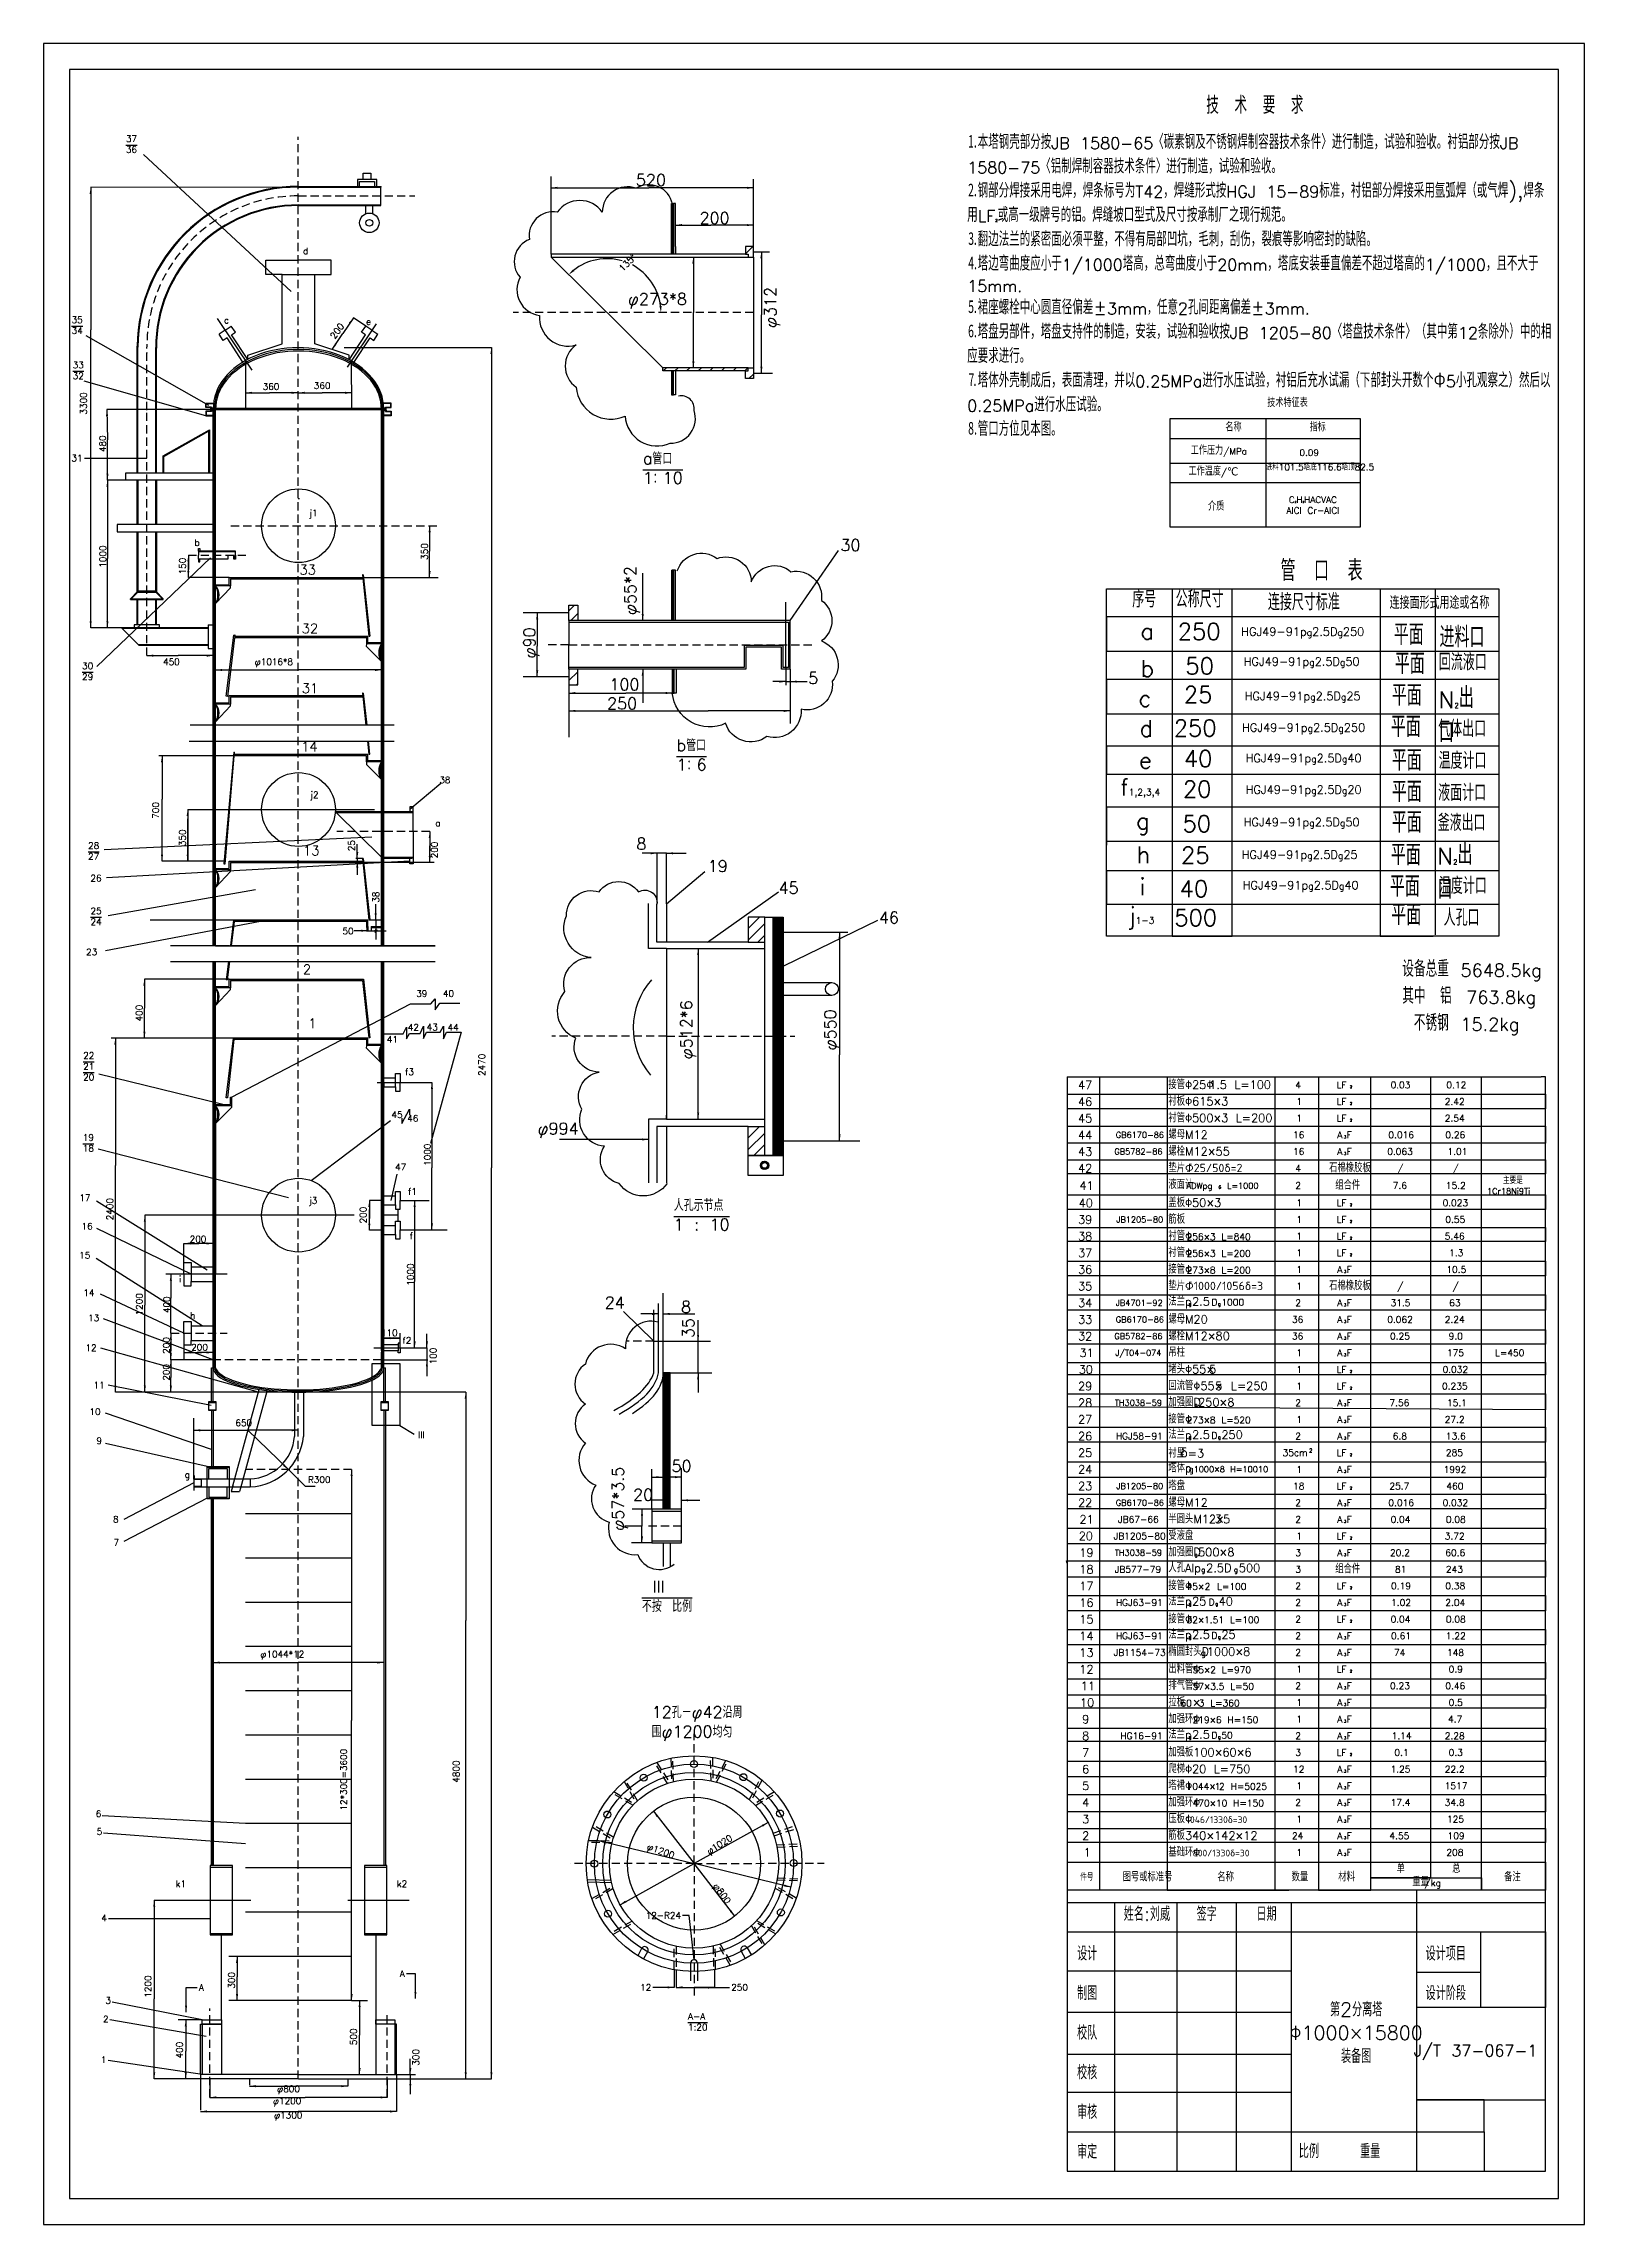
# Model space of a CAD drawing. Header units: millimetres. Extents: x 8830 to 9424, y -325 to 516.
import ezdxf

# ---------------------------------------------------------------- set-up
doc = ezdxf.new("R2010")
doc.units = ezdxf.units.MM
doc.linetypes.add('HIDDEN2', pattern=[4.7625, 3.175, -1.5875])
doc.layers.add('省略线', color=7, linetype='HIDDEN2')
doc.layers.add('细实线', color=110, linetype='Continuous')
doc.styles.get("Standard").update_dxf_attribs({"font": 'txt', "bigfont": 'gbcbig.shx'})
doc.dimstyles.new('ISO-25', dxfattribs={"dimtxt": 2.5, "dimasz": 2.5, "dimexe": 1.25, "dimexo": 0.625, "dimtad": 1, "dimtxsty": 'Standard', "dimcen": 2.5, "dimadec": 0, "dimazin": 0, "dimtfac": 1, "dimtmove": 0, "dimatfit": 3, "dimfxl": 1, "dimarcsym": 0})
pattern_1 = [(45, (8234.89, -476.66156), (-0.2245064, 0.2245064), [])]
pattern_2 = [(45, (8234.89, -476.6616), (-2.245064, 2.245064), [])]
pattern_3 = [(45, (8226.05304, -389.61416), (-0.2245064, 0.2245064), [])]

msp = doc.modelspace()

# ---------------------------------------------------------------- texts
for s, height, p in [('47', 3.2, (9228.708, 112.435)), ('接管Φ25Φ', 3.2, (9263.548, 112.541)), ('衬板Φ615×3', 3.2, (9263.548, 106.136)), ('1.5 L=100', 3.2, (9279.265, 112.541)), ('4', 2.56, (9312.462, 112.755)), ('LF', 2.56, (9328.392, 112.755)), ('2', 1.024, (9333.512, 112.755)), ('0.03', 2.56, (9349.201, 112.755)), ('0.12', 2.56, (9370.735, 112.755)), ('46', 3.2, (9228.708, 106.012)), ('45', 3.2, (9228.708, 99.59)), ('衬管Φ500×3 L=200', 3.2, (9263.548, 99.713)), ('1', 2.56, (9312.889, 106.332)), ('1', 2.56, (9312.889, 99.91)), ('LF', 2.56, (9328.392, 106.332)), ('LF', 2.56, (9328.392, 99.91)), ('2', 1.024, (9333.512, 106.332)), ('2', 1.024, (9333.512, 99.91)), ('2.42', 2.56, (9370.095, 106.332)), ('2.54', 2.56, (9370.095, 99.91)), ('44', 3.2, (9228.708, 93.167)), ('GB6170-86', 2.304, (9243.287, 93.615)), ('螺母M12', 3.2, (9263.548, 93.255)), ('16', 2.56, (9311.609, 93.487)), ('A', 2.56, (9328.648, 93.487)), ('3', 1.024, (9331.208, 93.487)), ('F', 2.56, (9332.232, 93.487)), ('0.016', 2.56, (9348.348, 93.487)), ('0.26', 2.56, (9370.309, 93.487)), ('43', 3.2, (9228.708, 86.745)), ('GB5782-86', 2.304, (9242.711, 87.193)), ('螺栓M12×55', 3.2, (9263.548, 86.833)), ('16', 2.56, (9311.609, 87.065)), ('A', 2.56, (9328.648, 87.065)), ('3', 1.024, (9331.208, 87.065)), ('F', 2.56, (9332.232, 87.065)), ('0.063', 2.56, (9347.921, 87.065)), ('1.01', 2.56, (9371.162, 87.065)), ('42', 3.2, (9228.708, 80.322)), ('41', 3.2, (9229.241, 73.634)), ('液面计', 3.2, (9263.548, 74.018)), ('垫片Φ25/50δ=2', 3.2, (9263.548, 80.446)), ('ADWpg', 2.304, (9270.536, 74.018)), (' L=1000', 2.3042, (9284.104, 74.018)), ('4', 2.56, (9312.462, 80.642)), ('2', 2.56, (9312.462, 73.954)), ('石棉橡胶板', 3.2, (9325.558, 80.446)), ('组合件', 3.2, (9327.888, 73.757)), ('7.6', 2.56, (9350.055, 73.954)), ('/', 2.56, (9351.761, 80.642)), ('15.2', 2.56, (9370.522, 73.954)), ('/', 2.56, (9373.082, 80.642)), ('主要是', 2.56, (9392.532, 75.959)), ('40', 3.2, (9228.974, 66.945)), ('盖板Φ50×3', 3.2, (9263.548, 67.051)), ('6', 1.28, (9282.824, 74.018)), ('1', 2.56, (9312.889, 67.265)), ('LF', 2.56, (9328.392, 67.265)), ('2', 1.024, (9333.512, 67.265)), ('0.023', 2.56, (9369.242, 67.265)), ('1Cr18Ni9Ti', 2.304, (9386.424, 71.948)), ('39', 3.2, (9228.708, 60.523)), ('JB1205-80', 2.304, (9243.479, 60.971)), ('筋板', 3.2, (9263.548, 60.629)), ('1', 2.56, (9312.889, 60.843)), ('LF', 2.56, (9328.392, 60.843)), ('2', 1.024, (9333.512, 60.843)), ('0.55', 2.56, (9370.309, 60.843)), ('38', 3.2, (9228.708, 54.1)), ('37', 3.2, (9228.708, 47.678)), ('衬管Φ', 3.2, (9263.548, 54.224)), ('衬管Φ', 3.2, (9263.548, 47.801)), ('256×3 L=840', 2.56, (9270.536, 54.224)), ('1', 2.56, (9312.889, 54.42)), ('1', 2.56, (9312.889, 47.998)), ('LF', 2.56, (9328.392, 54.42)), ('LF', 2.56, (9328.392, 47.998)), ('2', 1.024, (9333.512, 54.42)), ('5.46', 2.56, (9370.095, 54.42)), ('1.3', 2.56, (9371.802, 47.998)), ('36', 3.2, (9228.708, 41.255)), ('接管Φ', 3.2, (9263.548, 41.361)), ('256×3 L=200', 2.56, (9270.536, 47.801)), ('273×8 L=200', 2.56, (9270.536, 41.361)), ('1', 2.56, (9312.889, 41.575)), ('A', 2.56, (9328.648, 41.575)), ('3', 1.024, (9331.208, 41.575)), ('F', 2.56, (9332.232, 41.575)), ('2', 1.024, (9333.512, 47.998)), ('10.5', 2.56, (9370.735, 41.575)), ('35', 3.2, (9228.708, 34.833)), ('垫片Φ1000/1056δ=3', 3.2, (9263.548, 34.956)), ('1', 2.56, (9312.889, 35.153)), ('石棉橡胶板', 3.2, (9325.558, 34.956)), ('/', 2.56, (9351.761, 35.153)), ('/', 2.56, (9373.082, 35.153)), ('34', 3.2, (9228.708, 28.41)), ('JB4701-92', 2.304, (9243.287, 28.858)), ('螺母M20', 3.2, (9263.548, 22.076)), ('法兰p', 3.2, (9263.548, 28.944)), ('g', 1.28, (9271.406, 28.944)), ('2.5', 3.2, (9272.686, 28.944)), ('D', 2.56, (9280.153, 28.944)), ('g', 1.28, (9282.713, 28.944)), ('1000', 2.56, (9283.993, 28.944)), ('2', 2.56, (9312.462, 28.73)), ('A', 2.56, (9328.648, 28.73)), ('3', 1.024, (9331.208, 28.73)), ('F', 2.56, (9332.232, 28.73)), ('31.5', 2.56, (9349.201, 28.73)), ('63', 2.56, (9371.802, 28.73)), ('33', 3.2, (9228.708, 21.988)), ('32', 3.2, (9228.708, 15.565)), ('GB5782-86', 2.304, (9242.711, 16.013)), ('GB6170-86', 2.304, (9243.287, 22.436)), ('螺栓M12×80', 3.2, (9263.548, 15.653)), ('36', 2.56, (9311.182, 22.308)), ('36', 2.56, (9311.182, 15.885)), ('A', 2.56, (9328.648, 22.308)), ('A', 2.56, (9328.648, 15.885)), ('3', 1.024, (9331.208, 22.308)), ('3', 1.024, (9331.208, 15.885)), ('F', 2.56, (9332.232, 22.308)), ('F', 2.56, (9332.232, 15.885)), ('0.062', 2.56, (9347.921, 22.308)), ('0.25', 2.56, (9348.988, 15.885)), ('2.24', 2.56, (9370.095, 22.308)), ('9.0', 2.56, (9371.589, 15.885)), ('31', 3.2, (9229.241, 9.143)), ('J/T04-074', 2.304, (9243.095, 9.591)), ('吊柱', 3.2, (9263.548, 9.266)), ('1', 2.56, (9312.889, 9.463)), ('A', 2.56, (9328.648, 9.463)), ('3', 1.024, (9331.208, 9.463)), ('F', 2.56, (9332.232, 9.463)), ('175', 2.56, (9370.949, 9.463)), ('L=450', 2.56, (9389.496, 9.463)), ('30', 3.2, (9228.974, 2.72)), ('堵头Φ55×', 3.2, (9263.548, 2.826)), ('5', 3.2, (9279.265, 2.826)), ('1', 2.56, (9312.889, 3.04)), ('LF', 2.56, (9328.392, 3.04)), ('2', 1.024, (9333.512, 3.04)), ('0.032', 2.56, (9369.242, 3.04)), ('29', 3.2, (9228.708, -3.702)), ('28', 3.2, (9228.708, -10.125)), ('TH3038-59', 2.304, (9242.903, -9.677)), ('加强圈D', 3.2, (9263.548, -9.911)), ('回流管Φ55×', 3.2, (9263.548, -3.596)), ('250×8', 3.2, (9275.016, -9.911)), ('5', 3.2, (9281.595, -3.596)), (' L=250', 3.2, (9284.795, -3.596)), ('2', 2.56, (9312.462, -9.805)), ('1', 2.56, (9312.889, -3.382)), ('A', 2.56, (9328.648, -9.805)), ('LF', 2.56, (9328.392, -3.382)), ('F', 2.56, (9332.232, -9.805)), ('2', 1.024, (9333.512, -3.382)), ('7.56', 2.56, (9348.775, -9.805)), ('0.235', 2.56, (9369.029, -3.382)), ('15.1', 2.56, (9370.949, -9.805)), ('27', 3.2, (9228.708, -16.547)), ('接管Φ', 3.2, (9263.548, -16.441)), ('273×8 L=520', 2.56, (9270.536, -16.441)), ('g', 1.28, (9273.736, -9.911)), ('1', 2.56, (9312.889, -16.227)), ('A', 2.56, (9328.648, -16.227)), ('3', 1.024, (9331.208, -9.805)), ('3', 1.024, (9331.208, -16.227)), ('F', 2.56, (9332.232, -16.227)), ('27.2', 2.56, (9370.095, -16.227)), ('26', 3.2, (9228.708, -22.97)), ('HGJ58-91', 2.56, (9243.308, -22.65)), ('法兰p', 3.2, (9263.548, -22.436)), ('g', 1.28, (9271.406, -22.436)), ('2.5', 3.2, (9272.686, -22.436)), ('D', 2.56, (9280.153, -22.436)), ('g', 1.28, (9282.713, -22.436)), ('250', 3.2, (9283.993, -22.436)), ('2', 2.56, (9312.462, -22.65)), ('A', 2.56, (9328.648, -22.65)), ('3', 1.024, (9331.208, -22.65)), ('F', 2.56, (9332.232, -22.65)), ('6.8', 2.56, (9350.055, -22.65)), ('13.6', 2.56, (9370.522, -22.65)), ('25', 3.2, (9228.708, -29.392)), ('24', 3.2, (9228.708, -35.815)), ('衬里', 3.2, (9263.548, -29.589)), ('塔体p', 3.2, (9263.548, -35.281)), ('δ', 3.84, (9268.206, -29.589)), ('=3', 3.2, (9271.002, -29.589)), ('g1000×8 H=10010', 2.304, (9271.406, -35.281)), ('35cm', 2.56, (9307.555, -29.072)), ('1', 2.56, (9312.889, -35.495)), ('²', 2.56, (9317.795, -29.072)), ('A', 2.56, (9328.648, -35.495)), ('LF', 2.56, (9328.392, -29.072)), ('F', 2.56, (9332.232, -35.495)), ('2', 1.024, (9333.512, -29.072)), ('1992', 2.56, (9369.669, -35.495)), ('285', 2.56, (9370.522, -29.072)), ('23', 3.2, (9228.708, -42.237)), ('JB1205-80', 2.304, (9243.479, -41.789)), ('塔盘', 3.2, (9263.548, -42.131)), ('18', 2.56, (9311.609, -41.917)), ('LF', 2.56, (9328.392, -41.917)), ('3', 1.024, (9331.208, -35.495)), ('2', 1.024, (9333.512, -41.917)), ('25.7', 2.56, (9348.775, -41.917)), ('460', 2.56, (9370.735, -41.917)), ('22', 3.2, (9228.708, -48.66)), ('GB6170-86', 2.304, (9243.287, -48.212)), ('螺母M12', 3.2, (9263.548, -48.571)), ('2', 2.56, (9312.462, -48.34)), ('A', 2.56, (9328.648, -48.34)), ('3', 1.024, (9331.208, -48.34)), ('F', 2.56, (9332.232, -48.34)), ('0.016', 2.56, (9348.348, -48.34)), ('0.032', 2.56, (9369.242, -48.34)), ('20', 3.2, (9228.974, -61.505)), ('21', 3.2, (9229.241, -55.082)), ('JB1205-80', 2.56, (9242.455, -61.185)), ('JB67-66', 2.56, (9244.162, -54.762)), ('受液盘', 3.2, (9263.548, -61.399)), ('半圆头M12×', 3.2, (9263.548, -54.976)), ('3', 3.2, (9281.399, -54.976)), ('5', 3.2, (9284.599, -54.976)), ('2', 2.56, (9312.462, -54.762)), ('1', 2.56, (9312.889, -61.185)), ('A', 2.56, (9328.648, -54.762)), ('LF', 2.56, (9328.392, -61.185)), ('3', 1.024, (9331.208, -54.762)), ('F', 2.56, (9332.232, -54.762)), ('0.04', 2.56, (9349.201, -54.762)), ('3.72', 2.56, (9370.095, -61.185)), ('0.08', 2.56, (9370.522, -54.762)), ('19', 3.2, (9229.241, -67.927)), ('TH3038-59', 2.304, (9242.903, -67.479)), ('加强圈D', 3.2, (9263.548, -67.714)), ('g', 1.28, (9273.736, -67.714)), ('500×8', 3.2, (9275.016, -67.714)), ('3', 2.56, (9312.462, -67.607)), ('A', 2.56, (9328.648, -67.607)), ('3', 1.024, (9331.208, -67.607)), ('F', 2.56, (9332.232, -67.607)), ('2', 1.024, (9333.512, -61.185)), ('20.2', 2.56, (9348.988, -67.607)), ('60.6', 2.56, (9370.309, -67.607)), ('18', 3.2, (9229.241, -74.35)), ('JB577-79', 2.56, (9242.882, -74.03)), ('人孔Alp', 3.2, (9263.548, -73.816)), ('g', 1.92, (9276.206, -73.816)), ('2.5D', 3.2, (9278.126, -73.816)), ('g', 1.92, (9288.793, -73.816)), ('500', 3.2, (9290.713, -73.816)), ('3', 2.56, (9312.462, -74.03)), ('组合件', 3.2, (9327.888, -74.226)), ('81', 2.56, (9350.908, -74.03)), ('243', 2.56, (9370.522, -74.03)), ('17', 3.2, (9229.241, -80.772)), ('16', 3.2, (9229.241, -87.194)), ('接管Φ', 3.2, (9263.548, -80.666)), ('法兰p', 3.2, (9263.548, -86.661)), ('45×', 2.56, (9270.536, -80.666)), ('25', 3.2, (9272.686, -86.661)), ('2', 2.56, (9277.519, -80.666)), (' L=100', 2.56, (9280.079, -80.666)), ('40', 3.2, (9282.926, -86.661)), ('2', 2.56, (9312.462, -80.452)), ('LF', 2.56, (9328.392, -80.452)), ('2', 1.024, (9333.512, -80.452)), ('0.19', 2.56, (9349.415, -80.452)), ('0.38', 2.56, (9370.309, -80.452)), ('15', 3.2, (9229.241, -93.617)), ('HGJ63-91', 2.56, (9243.308, -86.874)), ('接管Φ', 3.2, (9263.548, -93.511)), ('32×1.51 L=100', 2.56, (9270.536, -93.511)), ('g', 1.28, (9271.406, -86.661)), ('D', 2.56, (9279.086, -86.661)), ('g', 1.28, (9281.646, -86.661)), ('2', 2.56, (9312.462, -86.874)), ('2', 2.56, (9312.462, -93.297)), ('A', 2.56, (9328.648, -86.874)), ('LF', 2.56, (9328.392, -93.297)), ('3', 1.024, (9331.208, -86.874)), ('F', 2.56, (9332.232, -86.874)), ('2', 1.024, (9333.512, -93.297)), ('0.04', 2.56, (9349.201, -93.297)), ('1.02', 2.56, (9349.415, -86.874)), ('2.04', 2.56, (9370.309, -86.874)), ('0.08', 2.56, (9370.522, -93.297)), ('14', 3.2, (9229.241, -100.039)), ('HGJ63-91', 2.56, (9243.308, -99.719)), ('法兰p', 3.2, (9263.548, -99.506)), ('g', 1.28, (9271.406, -99.506)), ('2.5', 3.2, (9272.686, -99.506)), ('D', 2.56, (9280.153, -99.506)), ('g', 1.28, (9282.713, -99.506)), ('25', 3.2, (9283.993, -99.506)), ('2', 2.56, (9312.462, -99.719)), ('A', 2.56, (9328.648, -99.719)), ('3', 1.024, (9331.208, -99.719)), ('F', 2.56, (9332.232, -99.719)), ('0.61', 2.56, (9349.415, -99.719)), ('1.22', 2.56, (9370.522, -99.719)), ('13', 3.2, (9229.241, -106.462)), ('JB1154-73', 2.56, (9242.455, -106.142)), ('椭圆封头D', 3.2, (9263.548, -106.078)), ('出料管Φ', 3.2, (9263.548, -112.779)), ('g', 2.304, (9276.065, -106.078)), ('1000×8', 3.2, (9278.369, -106.078)), ('2', 2.56, (9312.462, -106.142)), ('A', 2.56, (9328.648, -106.142)), ('3', 1.024, (9331.208, -106.142)), ('F', 2.56, (9332.232, -106.142)), ('74', 2.56, (9350.481, -106.142)), ('148', 2.56, (9370.949, -106.142)), ('12', 3.2, (9229.241, -112.884)), ('11', 3.2, (9229.774, -119.307)), ('排气管Φ', 3.2, (9263.548, -119.166)), ('55×2 L=970', 2.56, (9272.865, -112.779)), ('57×3.5 L=50', 2.56, (9272.865, -119.166)), ('2', 2.56, (9312.462, -118.987)), ('1', 2.56, (9312.889, -112.564)), ('A', 2.56, (9328.648, -118.987)), ('LF', 2.56, (9328.392, -112.564)), ('F', 2.56, (9332.232, -118.987)), ('2', 1.024, (9333.512, -112.564)), ('0.23', 2.56, (9348.988, -118.987)), ('0.46', 2.56, (9370.309, -118.987)), ('0.9', 2.56, (9371.589, -112.564)), ('10', 3.2, (9229.508, -125.729)), ('拉板', 3.2, (9263.548, -125.623)), ('60', 2.56, (9268.206, -125.623)), ('×', 3.2, (9272.9, -125.623)), ('3 L=360', 2.56, (9275.229, -125.623)), ('1', 2.56, (9312.889, -125.409)), ('A', 2.56, (9328.648, -125.409)), ('3', 1.024, (9331.208, -118.987)), ('3', 1.024, (9331.208, -125.409)), ('F', 2.56, (9332.232, -125.409)), ('0.5', 2.56, (9371.589, -125.409)), ('9', 3.2, (9230.308, -132.152)), ('加强环Φ', 3.2, (9263.548, -132.064)), ('法兰p', 3.2, (9263.548, -138.041)), ('219×6 H=150', 2.56, (9272.865, -132.064)), ('1', 2.56, (9312.889, -131.832)), ('A', 2.56, (9328.648, -131.832)), ('3', 1.024, (9331.208, -131.832)), ('F', 2.56, (9332.232, -131.832)), ('4.7', 2.56, (9371.375, -131.832)), ('8', 3.2, (9230.308, -138.574)), ('7', 3.2, (9230.308, -144.997)), ('HG16-91', 2.56, (9245.015, -138.254)), ('加强板100×60×6', 3.2, (9263.548, -144.891)), ('g', 1.28, (9271.406, -138.041)), ('2.5', 3.2, (9272.686, -138.041)), ('D', 2.56, (9280.153, -138.041)), ('g', 1.28, (9282.713, -138.041)), ('50', 2.56, (9283.993, -138.041)), ('2', 2.56, (9312.462, -138.254)), ('3', 2.56, (9312.462, -144.677)), ('A', 2.56, (9328.648, -138.254)), ('LF', 2.56, (9328.392, -144.677)), ('3', 1.024, (9331.208, -138.254)), ('F', 2.56, (9332.232, -138.254)), ('1.14', 2.56, (9349.628, -138.254)), ('0.1', 2.56, (9350.695, -144.677)), ('2.28', 2.56, (9370.095, -138.254)), ('0.3', 2.56, (9371.589, -144.677)), ('6', 3.2, (9230.308, -151.419)), ('爬梯Φ20 L=750', 3.2, (9263.548, -151.331)), ('12', 2.56, (9311.609, -151.099)), ('A', 2.56, (9328.648, -151.099)), ('3', 1.024, (9331.208, -151.099)), ('F', 2.56, (9332.232, -151.099)), ('2', 1.024, (9333.512, -144.677)), ('1.25', 2.56, (9349.201, -151.099)), ('22.2', 2.56, (9370.095, -151.099)), ('5', 3.2, (9230.308, -157.842)), ('塔裙Φ', 3.2, (9263.548, -157.736)), ('1044×', 2.56, (9270.536, -157.736)), ('1', 2.56, (9281.359, -157.736)), ('2 H=5025', 2.56, (9283.066, -157.736)), ('1', 2.56, (9312.889, -157.522)), ('A', 2.56, (9328.648, -157.522)), ('3', 1.024, (9331.208, -157.522)), ('F', 2.56, (9332.232, -157.522)), ('1517', 2.56, (9370.095, -157.522)), ('4', 3.2, (9230.308, -164.264)), ('3', 3.2, (9230.308, -170.687)), ('加强环Φ', 3.2, (9263.548, -164.176)), ('压板Φ', 3.2, (9263.548, -170.581)), ('1046/1330δ=30', 2.56, (9270.536, -170.581)), ('470×10 H=150', 2.56, (9272.865, -164.176)), ('2', 2.56, (9312.462, -163.944)), ('1', 2.56, (9312.889, -170.367)), ('A', 2.56, (9328.648, -163.944)), ('A', 2.56, (9328.648, -170.367)), ('3', 1.024, (9331.208, -163.944)), ('F', 2.56, (9332.232, -163.944)), ('F', 2.56, (9332.232, -170.367)), ('17.4', 2.56, (9349.201, -163.944)), ('34.8', 2.56, (9370.095, -163.944)), ('125', 2.56, (9370.949, -170.367)), ('2', 3.2, (9230.308, -177.109)), ('筋板340×142×12', 3.2, (9263.548, -177.003)), ('24', 2.56, (9311.182, -176.789)), ('A', 2.56, (9328.648, -176.789)), ('3', 1.024, (9331.208, -170.367)), ('3', 1.024, (9331.208, -176.789)), ('F', 2.56, (9332.232, -176.789)), ('4.55', 2.56, (9348.775, -176.789)), ('109', 2.56, (9371.162, -176.789)), ('1', 3.2, (9230.841, -183.532)), ('基础环Φ', 3.2, (9263.548, -183.443)), ('800/1330δ=30', 2.56, (9272.865, -183.443)), ('1', 2.56, (9312.889, -183.212)), ('A', 2.56, (9328.648, -183.212)), ('3', 1.024, (9331.208, -183.212)), ('F', 2.56, (9332.232, -183.212)), ('208', 2.56, (9370.735, -183.212)), ('件号', 2.56, (9229.553, -192.732)), ('图号或标准号', 3.2, (9245.919, -193.024)), ('名称', 3.2, (9282.435, -193.06)), ('数量', 3.2, (9311.056, -193.042)), ('材料', 3.2, (9329.053, -193.042)), ('单', 3.2, (9351.538, -189.866)), ('重量', 3.2, (9357.621, -194.957)), ('/kg', 2.56, (9362.279, -194.957)), ('总', 3.2, (9372.947, -189.866)), ('备注', 3.2, (9392.998, -193.077)), ('比例', 5.4, (9313.837, -299.837)), ('重量', 5.4, (9337.419, -299.837))]:
    msp.add_text(s, height=height).set_placement(p)
for s, insert, char_height, width, attachment_point in [('技 术 要 求', (9296.895, 491.926), 6.75, 100.33303, 5), ('37\\P{\\O36}', (8865.932, 473.534), 2.5, 4, 9), ('⒈本塔钢壳部分按{\\H0.8x;JB 1580-65}〈碳素钢及不锈钢焊制容器技术条件〉进行制造，试验和验收。衬铝部分按{\\H0.8x;JB 1580-75}〈铝制焊制容器技术条件〉进行制造，试验和验收。\\P⒉钢部分焊接采用电焊，焊条标号为{\\H0.8x;T42}，焊缝形式按{\\H0.8x;HGJ 15-89}标准，衬铝部分焊接采用氩弧焊（或气焊),焊条用{\\H0.8x;LF\\H0.25x;2}或高一级牌号的铝。焊缝坡口型式及尺寸按承制厂之现行规范。\\P⒊翻边法兰的紧密面必须平整，不得有局部凹坑，毛刺，刮伤，裂痕等影响密封的缺陷。\\P⒋塔边弯曲度应小于{\\H0.8x;1/1000}塔高，总弯曲度小于{\\H0.8x;20mm}，塔底安装垂直偏差不超过塔高的{\\H0.8x;1/1000}，且不大于{\\H0.8x;15mm.\\P}⒌裙座螺栓中心圆直径偏差±{\\H0.8x;3mm，}任意{\\H0.8x;2}孔间距离偏差±{\\Ftxt,gbcbig|c129;\\H0.8x;3mm.\\P}⒍塔盘另部件，塔盘支持件的制造，安装，试验和验收按{\\H0.8x;JB 1205-80}〈塔盘技术条件〉（其中第{\\H0.8x;12}条除外）中的相应要求进行。\\P⒎塔体外壳制成后，表面清理，并以{\\H0.8x;0.25MPa}进行水压试验，衬铝后充水试漏（下部封头开数个Φ{\\H0.8x;5}小孔观察之）然后以{\\H0.8x;0.25MPa}进行水压试验。\\P⒏管口方位见本图。', (9185.988, 422.468), 5.625, 225.37863, 4), ('520', (9058.297, 465.303), 4.5, 12.50312, 1), ('200', (9082.823, 450.647), 4.5, 14.18624, 1), ('d', (8931.971, 434.402), 2.5, 4, 9), ('φ273*8', (9055.171, 419.412), 4.5, 18.03338, 1), ('35\\P{\\O34}', (8844.998, 403.712), 2.5, 4, 9), ('c', (8901.404, 407.716), 2.5, 4, 9), ('e', (8956.162, 407.17), 2.5, 4, 9), ('33\\P{\\O32}', (8845.425, 386.255), 2.5, 4, 9), ('360', (8920.818, 382.124), 2.5, 4, 9), ('360', (8940.513, 382.497), 2.5, 4, 9), ('技术特征表', (9309.468, 377.066), 3.125, 49.12889, 5), ('名称', (9288.664, 367.647), 3.125, 17.79263, 5), ('指标', (9318.009, 369.239), 3.125, 19.386, 1), ('31', (8844.92, 354.546), 2.5, 4, 9), ('a管口\\P{\\O1：10}', (9060.942, 357.904), 4.5, 18.99515, 1), ('工作压力{\\H0.8x;/MPa}', (9283.033, 358.285), 3.125, 25.49391, 5), ('进料101.5塔底116.6塔顶82.5', (9301.091, 353.582), 2.5, 41.16204, 1), ('0.09', (9317.855, 357.887), 2.5, 21.77807, 5), ('工作温度{\\H0.8x;/}℃', (9280.908, 350.272), 3.125, 21.24493, 5), ('介质', (9281.97, 337.129), 3.125, 20.7138, 5), ('C{\\H0.3x;2}H{\\H0.3x;2}HACVAC\\PAlCl Cr-AlCl', (9319.275, 337.662), 2.5, 30.29993, 5), ('j1', (8935.574, 332.559), 2.5, 4, 9), ('b', (8890.135, 321.965), 2.5, 4, 9), ('30', (9137.115, 324.503), 4.5, 18.20764, 1), ('管 口 表', (9306.782, 316.454), 8.019, 79.25123, 1), ('序号', (9249.635, 304.602), 6.4152, 10.24336, 1), ('公称尺寸', (9266.348, 304.602), 6.4152, 21.02584, 1), ('连接尺寸标准', (9301.93, 303.525), 6.4152, 45.82554, 1), ('连接面形式', (9348.834, 302.447), 4.8114, 22.64321, 1), ('用途或名称', (9368.042, 302.508), 4.8114, 18.95507, 1), ('a', (9252.795, 292.28), 6.415, 12.13124, 1), ('250', (9275.415, 288.928), 6.4152, 14.44747, 5), ('HGJ49-91p{\\H0.8x;g}2.5D{\\H0.8x;g}250', (9315.336, 288.336), 3.2076, 57.7899, 5), ('平面', (9356.207, 287.766), 8.019, 17.10885, 5), ('进料口', (9376.737, 286.765), 8.019, 16.34846, 5), ('450', (8882.401, 275.984), 2.5, 4, 9), ('φ1016*8', (8926.082, 275.164), 2.5, 4, 9), ('b', (9255.449, 274.676), 6.415, 9.09843, 5), ('50', (9275.605, 275.63), 6.4152, 15.58806, 5), ('HGJ49-91p{\\H0.8x;g}2.5D{\\H0.8x;g}50', (9314.923, 276.797), 3.2076, 57.7899, 5), ('平面', (9356.628, 276.521), 8.019, 17.10885, 5), ('回流液口', (9367.803, 280.358), 6.4152, 21.67121, 1), ('30\\P{\\O29}', (8849.029, 270.227), 2.5, 4, 9), ('100', (9048.036, 270.74), 4.5, 15.58886, 1), ('5', (9124.701, 273.192), 4.5, 25.33259, 1), ('250', (9047.166, 263.416), 4.5, 17.68054, 1), ('c', (9254.501, 263.11), 6.415, 13.26855, 5), ('25', (9275.035, 264.612), 6.4152, 15.20787, 5), ('HGJ49-91p{\\H0.8x;g}2.5D{\\H0.8x;g}25', (9315.303, 263.5), 3.2076, 57.7899, 5), ('平面', (9355.488, 264.364), 8.019, 17.10885, 5), ('N{\\H0.3x;2\\H4.167x;出口}', (9367.803, 267.44), 6.4152, 17.86925, 1), ('d', (9255.07, 251.555), 6.415, 14.40585, 5), ('250', (9273.894, 251.695), 6.4152, 15.20787, 5), ('HGJ49-91p{\\H0.8x;g}2.5D{\\H0.8x;g}250', (9315.684, 251.342), 3.2076, 57.7899, 5), ('平面', (9355.108, 252.206), 8.019, 17.10885, 5), ('气体出口', (9376.794, 251.479), 6.4152, 19.00984, 5), ('b管口\\P{\\O1：6}', (9073.974, 247.321), 4.5, 52.75292, 1), ('e', (9254.691, 239.243), 6.415, 13.64765, 5), ('40', (9275.035, 239.917), 6.4152, 12.92669, 5), ('HGJ49-91p{\\H0.8x;g}2.5D{\\H0.8x;g}40', (9315.684, 239.564), 3.2076, 57.7899, 5), ('平面', (9355.488, 239.289), 8.019, 17.10885, 5), ('温度计口', (9376.984, 239.131), 6.4152, 18.62964, 5), ('j2', (8935.906, 223.879), 2.5, 4, 9), ('38', (8986.749, 230.396), 2.5, 4, 9), ('f{\\H0.4x;1,2,3,4}', (9244.999, 232.107), 6.4152, 18.62964, 1), ('20', (9274.655, 228.14), 6.4152, 15.20787, 5), ('HGJ49-91p{\\H0.8x;g}2.5D{\\H0.8x;g}20', (9315.684, 227.407), 3.2076, 57.7899, 5), ('平面', (9355.488, 227.131), 8.019, 17.10885, 5), ('液面计口', (9376.794, 226.783), 6.4152, 18.24944, 5), ('平面', (9355.488, 215.353), 8.019, 17.10885, 5), ('釜液出口', (9376.604, 215.196), 6.4152, 18.62964, 5), ('a', (8982.962, 213.788), 2.5, 4, 9), ('g', (9253.744, 214.82), 6.415, 19.77023, 5), ('50', (9274.523, 214.799), 6.4152, 15.58806, 5), ('HGJ49-91p{\\H0.8x;g}2.5D{\\H0.8x;g}50', (9314.923, 214.869), 3.2076, 57.7899, 5), ('28\\P{\\O27}', (8851.353, 200.947), 2.5, 4, 9), ('8', (9058.444, 209.304), 4.5, 5.78392, 1), ('h', (9253.934, 202.853), 6.415, 19.39003, 5), ('25', (9273.917, 202.641), 6.4152, 15.20787, 5), ('HGJ49-91p{\\H0.8x;g}2.5D{\\H0.8x;g}25', (9314.163, 202.332), 3.2076, 57.7899, 5), ('平面', (9355.108, 202.816), 8.019, 17.10885, 5), ('N{\\H0.3x;2\\H4.167x;出口}', (9367.289, 207.042), 6.4152, 17.86925, 1), ('26', (8852.239, 192.537), 2.5, 4, 9), ('19', (9085.986, 200.711), 4.5, 12.8181, 1), ('i', (9253.554, 190.505), 6.415, 18.62964, 5), ('平面', (9354.727, 190.658), 8.019, 17.10885, 5), ('温度计口', (9377.071, 190.919), 6.4152, 18.62964, 5), ('45', (9113.292, 192.319), 4.5, 10.70637, 1), ('40', (9273.383, 189.724), 6.4152, 12.92669, 5), ('HGJ49-91p{\\H0.8x;g}2.5D{\\H0.8x;g}40', (9314.543, 190.554), 3.2076, 57.7899, 5), ('25\\P{\\O24}', (8852.291, 175.718), 2.5, 4, 9), ('46', (9151.944, 180.836), 4.5, 9.62493, 1), ('j{\\H0.4x;1-3}', (9253.173, 178.348), 6.4152, 17.10885, 5), ('500', (9274.084, 178.537), 6.4152, 14.06728, 5), ('平面', (9355.256, 179.677), 8.019, 17.10885, 5), ('人孔口', (9376.604, 178.654), 6.4152, 17.86925, 5), ('50', (8949.44, 172.149), 2.5, 4, 9), ('23', (8850.596, 164.076), 2.5, 4, 9), ('设备总重{\\H0.8x; 5648.5kg\\P}其中 铝 {\\H0.8x;763.8kg\\P }不锈钢{\\H0.8x; 15.2kg}', (9353.708, 162.025), 6.25, 60.77018, 1), ('39', (8977.867, 148.039), 2.5, 4, 9), ('40', (8988.164, 148.039), 2.5, 4, 9), ('42', (8974.613, 135.033), 2.5, 4, 9), ('43', (8981.892, 135.094), 2.5, 4, 9), ('44', (8989.947, 135.033), 2.5, 4, 9), ('22\\P{\\O21}\\P{\\O20}', (8849.463, 115.802), 2.5, 4, 9), ('41', (8966.519, 130.389), 2.5, 4, 9), ('f3', (8972.707, 117.865), 2.5, 4, 9), ('45', (8968.308, 101.317), 2.5, 4, 9), ('46', (8974.425, 99.916), 2.5, 4, 9), ('19\\P{\\O18}', (8849.316, 88.372), 2.5, 4, 9), ('φ994', (9020.338, 99.492), 4.5, 21.09426, 1), ('47', (8969.706, 81.155), 2.5, 4, 9), ('17', (8847.985, 69.27), 2.5, 4, 9), ('j3', (8935.464, 67.388), 2.5, 4, 9), ('f1', (8973.828, 71.736), 2.5, 4, 9), ('人孔示节点\\P{\\O1 : 10}', (9072.886, 69.977), 4.5, 41.61357, 1), ('16', (8848.852, 58.299), 2.5, 4, 9), ('200', (8892.666, 53.356), 2.5, 4, 9), ('f', (8972.336, 54.624), 2.5, 4, 9), ('15', (8847.953, 47.109), 2.5, 4, 9), ('14', (8849.498, 32.639), 2.5, 4, 9), ('i', (8882.991, 37.933), 2.5, 4, 9), ('13', (8851.38, 22.953), 2.5, 4, 9), ('h', (8888.446, 23.876), 2.5, 4, 9), ('24', (9046.249, 32.403), 4.5, 7.22288, 1), ('8', (9075.71, 30.693), 4.5, 3.23127, 1), ('110', (8966.434, 17.195), 2.5, 4, 9), ('12', (8850.332, 11.431), 2.5, 4, 9), ('200', (8893.247, 11.632), 2.5, 4, 9), ('f2', (8971.708, 14.294), 2.5, 4, 9), ('11', (8853.476, -2.971), 2.5, 4, 9), ('10', (8851.867, -13.207), 2.5, 4, 9), ('650', (8910.296, -17.525), 2.5, 4, 9), ('9', (8852.416, -24.404), 2.5, 4, 9), ('III', (8976.85, -22.13), 2.5, 4, 9), ('50', (9072.013, -30.664), 4.5, 5.22733, 1), ('g', (8886.335, -38.311), 2.5, 4, 9), ('R300', (8940.519, -39.397), 2.5, 4, 9), ('20', (9057.203, -41.764), 4.5, 4.57393, 1), ('8', (8858.803, -54.7), 2.5, 4, 9), ('7', (8859.039, -63.666), 2.5, 4, 9), (' III\\P{\\O不按 比例}', (9060.587, -77.176), 4.5, 32.3852, 1), ('φ1044*12', (8930.401, -107.535), 2.5, 4, 9), ('12孔－φ42沿周围φ1200均匀', (9064.346, -125.549), 4.5, 37.84051, 1), ('6', (8852.19, -168.252), 2.5, 4, 9), ('5', (8852.573, -175.126), 2.5, 4, 9), ('k1', (8884.818, -195.264), 2.5, 4, 9), ('k2', (8970.073, -195.297), 2.5, 4, 9), ('4', (8854.329, -208.435), 2.5, 4, 9), ('姓名:刘威', (9255.281, -205.626), 5.4, 22.50479, 5), ('签字', (9278.326, -205.626), 5.4, 22.50479, 5), ('日期', (9301.371, -205.626), 5.4, 22.50479, 5), ('设计', (9232.236, -220.903), 5.4, 22.50479, 5), ('设计项目', (9370.505, -220.903), 5.4, 22.50479, 5), ('A', (8889.803, -232.76), 2.5, 4, 1), ('A', (8969.162, -229.932), 2.5, 4, 9), ('12', (9064.209, -235.215), 2.5, 4, 9), ('250', (9095.027, -232.715), 2.5, 4, 1), ('制图', (9232.236, -236.179), 5.4, 22.50479, 5), ('设计阶段', (9370.505, -236.179), 5.4, 22.50479, 5), ('3', (8855.838, -240.255), 2.5, 4, 9), ('A-A\\P{\\O1:20}', (9078.348, -243.877), 2.5, 11.17208, 1), ('第2分离塔Φ1000×15800装备图', (9335.938, -251.456), 5.4, 45.54958, 5), ('2', (8854.94, -247.425), 2.5, 4, 9), ('校队', (9232.236, -251.456), 5.4, 22.50479, 5), ('1', (8854.123, -263.094), 2.5, 4, 9), ('J/T 37-067-1', (9382.027, -259.094), 4.5, 45.54958, 5), ('校核', (9232.236, -266.733), 5.4, 22.50479, 5), ('φ1200', (8929.268, -279.847), 2.5, 4, 9), ('φ800', (8928.74, -275.181), 2.5, 4, 9), ('φ1300', (8929.697, -285.335), 2.5, 4, 9), ('审核', (9232.236, -282.009), 5.4, 22.50479, 5), ('审定', (9232.236, -297.286), 5.4, 22.50479, 5)]:
    msp.add_mtext(s, dxfattribs=dict(insert=insert, char_height=char_height, width=width, attachment_point=attachment_point))
for s, insert, char_height, width, attachment_point, rotation in [('φ312', (9107.89, 406.014), 4.5, 19.23556, 1, 90), ('200', (8945.969, 406.664), 2.5, 4, 9, 53.638915), ('3300', (8846.571, 381.164), 2.5, 4, 9, 90), ('480', (8853.932, 364.536), 2.5, 4, 9, 90), ('1000', (8854.019, 322.103), 2.5, 4, 9, 90), ('350', (8978.037, 322.97), 2.5, 4, 9, 90), ('150', (8884.717, 317.38), 2.5, 4, 9, 90), ('φ55*2', (9053.837, 295.237), 4.5, 19.89058, 1, 90), ('φ90', (9014.95, 278.544), 4.5, 29.04662, 1, 90), ('700', (8874.367, 223.137), 2.5, 4, 9, 90), ('350', (8884.687, 212.573), 2.5, 4, 9, 90), ('25', (8949.87, 208.498), 2.5, 4, 9, 90), ('200', (8981.833, 207.891), 2.5, 4, 9, 90), ('38', (8959.273, 188.63), 2.5, 4, 9, 90), ('400', (8868.02, 144.965), 2.5, 4, 9, 90), ('φ512*6', (9075.471, 123.982), 4.5, 36.74477, 1, 90), ('φ550', (9130.928, 127.382), 4.5, 21.77471, 1, 90), ('2470', (9000.143, 126.082), 2.5, 4, 9, 90), ('1000', (8979.11, 91.41), 2.5, 4, 9, 90), ('2400', (8856.709, 70.424), 2.5, 4, 9, 90), ('200', (8954.377, 67.071), 2.5, 4, 9, 90), ('1000', (8972.607, 45.204), 2.5, 4, 9, 90), ('1200', (8868.057, 33.749), 2.5, 4, 9, 90), ('400', (8878.648, 32.516), 2.5, 4, 9, 90), ('35', (9076.226, 16.418), 4.5, 6.09859, 1, 90), ('200', (8878.469, 16.79), 2.5, 4, 9, 90), ('100', (8981.328, 12.724), 2.5, 4, 9, 90), ('200', (8878.469, 6.424), 2.5, 4, 9, 90), ('φ57*3.5', (9049.103, -57.879), 4.5, 19.38478, 1, 90), ('12*300=3600', (8946.833, -141.976), 2.5, 4, 9, 90), ('4800', (8990.228, -146.466), 2.5, 4, 9, 90), ('φ1020', (9085.179, -180.723), 2.5, 8.59247, 1, 32.201872), ('φ1200', (9063.194, -178.27), 2.5, 11.0436, 1, 339.945722), ('φ800', (9089.904, -193.452), 2.5, 11.38345, 1, 306.177744), ('1200', (8871.416, -229.363), 2.5, 4, 9, 90), ('300', (8903.634, -228.043), 2.5, 4, 9, 90), ('500', (8950.62, -249.806), 2.5, 4, 9, 90), ('400', (8883.564, -254.96), 2.5, 4, 9, 90), ('300', (8974.673, -257.752), 2.5, 4, 9, 90)]:
    msp.add_mtext(s, dxfattribs=dict(insert=insert, char_height=char_height, width=width, attachment_point=attachment_point, rotation=rotation))
at = {"linetype": 'HIDDEN2', "insert": (9075.642, -207.471), "char_height": 2.5, "attachment_point": 9}
msp.add_mtext('12-R24', dxfattribs=at)
at = {"layer": '省略线', "linetype": 'ByBlock'}
for s, height, p in [('33', 3.7173, (8928.553, 310.865)), ('32', 3.7173, (8929.4, 288.217)), ('31', 3.7173, (8929.442, 265.178)), ('14', 3.7173, (8929.203, 242.676)), ('13', 3.7173, (8929.933, 202.59)), ('2', 3.717, (8929.869, 156.753)), ('1', 3.717, (8931.977, 135.931))]:
    msp.add_text(s, height=height, dxfattribs=at).set_placement(p)

# ---------------------------------------------------------------- blocks, each defined once
blk = doc.blocks.new('*D3')
at = {"color": 0, "lineweight": -2}
for start, end in [(73.62106, 128.44897), (6.89697, 61.97336)]:
    blk.add_arc((9047.13, 411.92), 20.78, start, end, dxfattribs=at)
at = {"color": 0}
for points in [[(9034.49, 427.89), (9033.93, 428.51), (9032.35, 426.53)], [(9068.18, 414.44), (9067.35, 414.39), (9067.92, 411.92)]]:
    blk.add_solid(points, dxfattribs=at)
at = {"layer": 'Defpoints', "color": 0}
for p in [(9025.54, 433.26), (9061.8, 426.65), (9010.93, 411.92), (9103.54, 411.92), (9068.7, 390.62)]:
    blk.add_point(p, dxfattribs=at)
at = {"color": 0, "insert": (9055.03, 431.15), "char_height": 2.5, "attachment_point": 5, "rotation": 45}
blk.add_mtext('135°', dxfattribs=at)

# ---------------------------------------------------------------- dimensions: what is measured, and where the dimension line sits
dim = msp.add_angular_dim_2l(base=(9061.799, 426.648), line1=((9103.537, 411.924), (9010.93, 411.924)), line2=((9025.537, 433.262), (9068.699, 390.618)), dimstyle='ISO-25')
dim.commit()
dim.dimension.update_dxf_attribs({"geometry": '*D3', "text_midpoint": (9055.029, 431.147), "text_rotation": 45})

# ---------------------------------------------------------------- hatches: boundary and pattern name
h = msp.add_hatch()
h.set_pattern_fill('ANSI31', color=1, scale=0.1, style=0)
h.set_pattern_definition(pattern_3)
h.paths.add_polyline_path([(9072.787, 453.914), (9072.037, 453.914), (9072.037, 434.462), (9072.787, 434.462)])
h = msp.add_hatch()
h.set_pattern_fill('ANSI31', color=1, style=0)
h.paths.add_polyline_path([(9103.537, 437.387), (9100.537, 437.387), (9100.537, 434.462), (9101.552, 434.462), (9101.552, 433.262), (9103.537, 433.262)])
h.paths.add_polyline_path([(9103.537, 386.462), (9103.537, 390.587), (9101.552, 390.587), (9101.552, 389.387), (9100.537, 389.387), (9100.537, 386.462)])
h = msp.add_hatch()
h.set_pattern_fill('ANSI31', color=1, style=0)
h.paths.add_polyline_path([(9101.552, 390.586), (9068.699, 390.618), (9068.699, 389.387), (9100.537, 389.387), (9101.552, 389.387)])
h = msp.add_hatch()
h.set_pattern_fill('ANSI31', color=1, scale=0.1, style=0)
h.set_pattern_definition(pattern_3)
h.paths.add_polyline_path([(9072.787, 389.387), (9072.037, 389.387), (9072.037, 380.207), (9072.787, 380.207)])
h = msp.add_hatch()
h.set_pattern_fill('ANSI31', color=1, scale=0.1, style=0)
h.set_pattern_definition([(45, (8226.05304, -437.6202), (-0.2245064, 0.2245064), [])])
h.paths.add_polyline_path([(9072.815, 312.595), (9072.065, 312.595), (9072.065, 293.143), (9072.815, 293.143)])
h = msp.add_hatch()
h.set_pattern_fill('ANSI31', color=1, style=0)
h.set_pattern_definition([(45, (8226.053, -437.6202), (-2.245064, 2.245064), [])])
h.paths.add_polyline_path([(9035.845, 299.116), (9032.432, 299.116), (9032.432, 293.143), (9035.845, 293.143)])
h.paths.add_polyline_path([(9035.845, 274.371), (9032.432, 274.371), (9032.432, 268.399), (9035.845, 268.399)])
h = msp.add_hatch()
h.set_pattern_fill('ANSI31', color=1, scale=0.1, style=0)
h.set_pattern_definition([(45, (8226.31182, -504.62943), (-0.2245064, 0.2245064), [])])
h.paths.add_polyline_path([(9073.046, 274.371), (9072.296, 274.371), (9072.296, 265.191), (9073.046, 265.191)])
h = msp.add_hatch()
h.set_pattern_fill('ANSI31', color=1, style=0)
h.set_pattern_definition(pattern_2)
h.paths.add_polyline_path([(9107.912, 178.783), (9101.506, 178.783), (9101.506, 169.18), (9107.912, 169.18)])
h = msp.add_hatch()
h.set_pattern_fill('ANSI31', color=1, scale=0.1, style=0)
h.set_pattern_definition(pattern_1)
h.paths.add_polyline_path([(9115.077, 178.783), (9111.112, 178.783), (9111.112, 86.892), (9115.077, 86.892)])
h = msp.add_hatch()
h.set_pattern_fill('ANSI31', color=1, style=0)
h.set_pattern_definition(pattern_2)
h.paths.add_polyline_path([(9107.912, 98.014), (9101.506, 98.014), (9101.506, 86.892), (9107.912, 86.892)])
h = msp.add_hatch()
h.set_pattern_fill('ANSI31', color=1, scale=0.1, style=0)
h.set_pattern_definition(pattern_1)
h.paths.add_polyline_path([(9106.26, 83.024, 1), (9109.507, 83.024, 1)])
h.paths.add_polyline_path([(9109.005, 83.024, -1), (9106.763, 83.024, -1)], flags=16)
h = msp.add_hatch()
h.set_pattern_fill('ANSI31', color=1, scale=0.1, style=0)
h.set_pattern_definition([(45, (8227.8733, -415.94184), (-0.2245064, 0.2245064), [])])
h.paths.add_polyline_path([(9071.515, 3.009), (9068.79, 3.009), (9068.79, -49.568), (9071.515, -49.568)])
at = {"layer": '省略线', "linetype": 'ByBlock'}
h = msp.add_hatch(dxfattribs=at)
h.set_pattern_fill('ANSI36', color=1, scale=0.056883, style=0)
h.set_pattern_definition([(45, (8771.28035, -300.78857), (0.09577982, 0.35119267), [0.4515104, -0.09030208, 0, -0.09030208])])
h.paths.add_polyline_path([(8891.046, -248.171), (8890.364, -248.171), (8890.364, -267.511), (8891.046, -267.511)])
h.paths.add_polyline_path([(8966.019, -248.171), (8965.336, -248.171), (8965.336, -267.511), (8966.019, -267.511)])

# ---------------------------------------------------------------- linework, layer by layer
at = {"color": 3, "linetype": 'HIDDEN2'}
for p, q in [((8928.069, -269.218), (8928.069, 479.709)), ((8928.069, 456.912), (8973.009, 456.912)), ((9103.537, 411.924), (9010.93, 411.924)), ((8869.714, 374.26), (8869.714, 398.558)), ((8869.714, 279.618), (8869.714, 374.26)), ((8902.091, 329.699), (8981.862, 329.699)), ((8885.714, 318.322), (8908.464, 318.322)), ((9032.432, 283.757), (9126.122, 283.757)), ((8978.795, 211.73), (8942.917, 211.73)), ((9070.116, 132.838), (9025.874, 132.838)), ((9070.116, 132.838), (9119.579, 132.838)), ((8878.976, 18.327), (8900.717, 18.327)), ((9065.149, 15.182), (9054.42, 15.182)), ((9080.673, -186.251), (9080.673, -136.156)), ((9080.673, -186.251), (9033.015, -186.251)), ((9080.673, -186.251), (9130.79, -186.015)), ((9080.673, -186.251), (9080.673, -237.575)), ((8894.062, -276.385), (8894.062, -242.106)), ((8962.321, -276.385), (8962.321, -243.093))]:
    msp.add_line(p, q, dxfattribs=at)
at = {"color": 2}
for p, q in [((8925.378, 419.982), (8868.4, 472.931)), ((8893.577, 376.021), (8846.288, 402.887)), ((8892.414, 372.141), (8845.504, 385.524)), ((8869.714, 355.619), (8845.735, 355.619)), ((8894.306, 317.381), (8850.394, 275.479)), ((8971.076, 220.397), (8982.999, 230.396)), ((8956.493, 209.654), (8853.272, 204.72)), ((8971.076, 200.362), (8854.158, 193.897)), ((8911.648, 189.315), (8854.806, 179.207)), ((8913.575, 177.146), (8853.842, 165.729)), ((8902.371, 109.339), (8971.388, 145.305)), ((8971.388, 145.305), (8979.17, 145.305)), ((8979.17, 145.305), (8980.845, 147.321)), ((8980.845, 147.321), (8980.845, 143.021)), ((8980.845, 143.021), (8982.638, 145.529)), ((8982.638, 145.529), (8990.408, 145.529)), ((8968.525, 133.719), (8969.791, 136.352)), ((8969.791, 136.352), (8969.791, 131.822)), ((8975.062, 133.929), (8976.327, 136.774)), ((8976.327, 136.774), (8976.327, 131.928)), ((8982.759, 134.351), (8984.13, 136.668)), ((8984.13, 136.668), (8984.13, 131.822)), ((8961.071, 133.719), (8968.525, 133.719)), ((8969.791, 131.822), (8970.95, 133.929)), ((8970.95, 133.929), (8975.062, 133.929)), ((8976.327, 131.928), (8977.487, 134.351)), ((8977.487, 134.351), (8982.759, 134.351)), ((8990.877, 134.456), (8979.11, 91.41)), ((8984.13, 131.822), (8985.289, 134.456)), ((8985.289, 134.456), (8990.877, 134.456)), ((8899.066, 106.496), (8851.257, 118.213)), ((8933.046, 77.248), (8963.632, 100.298)), ((8924.394, 70.537), (8850.992, 89.266)), ((8963.904, 69.455), (8966.214, 79.642)), ((8892.942, 42.648), (8850.333, 69.249)), ((8886.779, 41.08), (8850.486, 58.731)), ((8891.046, 21.171), (8850.134, 47.109)), ((8883.935, 18.327), (8851.896, 33.374)), ((8895.312, 8.003), (8853.05, 23.822)), ((8912.701, -4.426), (8851.94, 12.557)), ((8894.567, -9.543), (8854.784, -1.729)), ((8894.629, -26.489), (8853.771, -12.548)), ((8892.923, -33.152), (8853.771, -24.177)), ((8887.803, -39.381), (8860.87, -53.479)), ((8892.923, -45.268), (8860.816, -61.951)), ((8907.714, -170.81), (8852.515, -167.839)), ((8907.706, -178.557), (8853.048, -174.454)), ((8894.174, -207.55), (8854.915, -207.55)), ((8891.047, -246.464), (8856.412, -239.61)), ((8892.646, -252.962), (8855.439, -246.452)), ((8891.046, -267.511), (8854.795, -262.129))]:
    msp.add_line(p, q, dxfattribs=at)
at = {"color": 0}
for p, q in [((9025.537, 434.462), (9025.537, 464.342)), ((9071.515, 3.009), (9087.478, 3.009))]:
    msp.add_line(p, q, dxfattribs=at)
for p, q in [((9103.537, 437.387), (9103.537, 463.381)), ((8928.069, 460.284), (8848.037, 460.133)), ((9103.537, 435.324), (9109.753, 435.324)), ((8954.106, 406.655), (8949.335, 409.854)), ((8945.74, 398.392), (9002.562, 398.392)), ((8907.777, 393.403), (8907.777, 374.871)), ((8948.532, 393.258), (8948.669, 374.871)), ((9068.699, 389.387), (9068.699, 390.618)), ((9072.787, 389.387), (9072.037, 389.387)), ((9101.552, 390.587), (9103.537, 390.587)), ((9103.537, 388.524), (9110.955, 388.524)), ((8894.405, 374.587), (8854.336, 374.587)), ((8861.65, 347.283), (8854.532, 347.283)), ((9117.757, 293.143), (9136.378, 320.216)), ((8901.456, 309.789), (8885.714, 309.789)), ((8953.239, 309.789), (8982.08, 309.789)), ((9032.432, 296.129), (9014.861, 296.129)), ((8859.981, 290.399), (8848.066, 290.399)), ((9032.432, 271.385), (9014.752, 271.385)), ((9116.05, 275.054), (9116.05, 268.174)), ((9116.05, 269.591), (9117.757, 269.591)), ((9117.757, 274.371), (9117.757, 253.428)), ((9032.432, 268.399), (9032.432, 248.198)), ((8903.491, 241.016), (8874.314, 241.016)), ((8899.544, 200.353), (8875.575, 200.353)), ((8952.834, 201.336), (8950.256, 201.336)), ((8950.831, 201.336), (8950.831, 200.353)), ((8980.451, 199.831), (8952.989, 199.831)), ((9070.116, 183.904), (9084.791, 196.402)), ((9085.811, 169.18), (9113.292, 188.578)), ((8903.141, 177.6), (8870.945, 177.6)), ((8957.94, 177.736), (8957.94, 175.212)), ((9111.112, 157.908), (9151.502, 177.624)), ((8954.469, 174.757), (8954.469, 173.221)), ((8954.928, 175.212), (8954.928, 173.221)), ((8954.928, 173.528), (8956.171, 173.528)), ((8956.171, 175.212), (8956.171, 173.221)), ((9115.077, 172.93), (9139.914, 172.93)), ((8901.455, 154.847), (8868.781, 154.847)), ((8903.145, 132.092), (8855.955, 132.092)), ((8967.965, 99.152), (8971.023, 104.755)), ((8967.965, 101.19), (8967.965, 99.152)), ((8971.023, 104.755), (8971.023, 102.463)), ((9070.116, 100.999), (9070.116, 102.436)), ((9070.116, 98.014), (9070.116, 98.014)), ((9107.912, 86.892), (9101.506, 86.892)), ((9111.112, 86.892), (9107.912, 86.892)), ((9115.077, 86.892), (9111.112, 86.892)), ((9115.077, 92.499), (9144.612, 92.499)), ((8960.161, 69.517), (8955.508, 69.517)), ((8967.328, 69.522), (8978.599, 69.522)), ((8966.475, 63.833), (8961.071, 63.833)), ((8966.475, 66.109), (8966.475, 61.558)), ((8883.935, 45.631), (8883.935, 52.925)), ((8960.161, 58.02), (8955.508, 58.02)), ((8967.328, 58.145), (8985.519, 58.145)), ((9065.149, 15.182), (9053.471, 26.705)), ((8967.328, 14.508), (8967.328, 18.313)), ((8883.935, 13.776), (8883.935, 8.003)), ((8960.161, 11.636), (8960.161, 11.046)), ((8960.616, 12.639), (8960.616, 11.636)), ((8977.687, 12.639), (8977.687, 8.003)), ((9082.25, 3.009), (9082.25, 15.182)), ((8895.312, 8.003), (8878.976, 8.003)), ((8960.161, 8.003), (8978.022, 8.003)), ((8992.654, -4.426), (8857.573, -4.426)), ((8887.803, -36.537), (8887.803, -14.492)), ((8967.192, -17.341), (8972.807, -20.682)), ((8924.278, -34.29), (8930.81, -40.647)), ((8930.81, -40.647), (8934.614, -40.647)), ((9064.462, -49.568), (9064.462, -34.146)), ((9075.838, -49.568), (9075.838, -33.711)), ((9064.462, -49.568), (9056.767, -49.568)), ((9064.462, -62.538), (9056.549, -62.538)), ((9068.79, -62.538), (9068.79, -71.679)), ((9071.515, -62.538), (9071.515, -71.722)), ((8907.714, -222.005), (8901.275, -222.005)), ((9073.022, -227.08), (9073.022, -233.965)), ((9073.737, -227.202), (9073.737, -234.034)), ((9079.33, -227.775), (9079.33, -231.474)), ((9082.017, -227.776), (9082.017, -231.474)), ((9088.595, -227.089), (9088.595, -234.042)), ((8907.714, -239.069), (8901.275, -239.069)), ((8948.669, -239.069), (8954.815, -239.069)), ((8891.047, -246.464), (8881.743, -246.464)), ((8966.019, -267.511), (8973.252, -267.511)), ((8971.3, -267.511), (8971.3, -269.218)), ((8876.093, -269.218), (8872.566, -269.218)), ((8890.364, -269.218), (8876.093, -269.218)), ((8890.364, -269.218), (8890.364, -281.262)), ((8894.062, -269.218), (8894.062, -276.385)), ((8909.243, -269.218), (8909.243, -271.617)), ((8947.174, -269.218), (8947.174, -272.065)), ((8962.321, -269.218), (8962.321, -276.385)), ((8966.019, -269.218), (8966.019, -281.82)), ((8966.019, -269.218), (9002.562, -269.218))]:
    msp.add_line(p, q)
at = {"color": 1}
for p, q in [((9072.037, 434.462), (9072.037, 453.914)), ((9072.037, 453.914), (9072.787, 453.914)), ((9073.537, 453.914), (9072.787, 453.914)), ((9072.787, 453.914), (9072.787, 434.462)), ((9073.537, 437.387), (9073.537, 453.914)), ((9073.537, 437.387), (9073.537, 434.462)), ((9103.537, 437.387), (9100.537, 437.387)), ((9100.537, 437.387), (9100.537, 434.462)), ((9103.537, 433.262), (9103.537, 437.387)), ((9100.537, 434.462), (9025.537, 434.462)), ((9025.537, 434.462), (9025.537, 433.262)), ((9025.537, 433.262), (9103.537, 433.262)), ((9025.537, 433.262), (9068.699, 390.618)), ((9072.787, 434.462), (9072.037, 434.462)), ((9100.537, 434.462), (9101.552, 434.462)), ((9101.552, 434.462), (9101.552, 433.262)), ((9103.537, 433.262), (9103.537, 390.587)), ((9101.552, 390.586), (9068.699, 390.618)), ((9100.537, 389.387), (9068.699, 389.387)), ((9072.037, 389.387), (9072.037, 380.207)), ((9072.787, 380.207), (9072.787, 389.387)), ((9073.537, 389.387), (9073.537, 380.207)), ((9100.537, 386.462), (9100.537, 389.387)), ((9100.537, 389.387), (9101.552, 389.387)), ((9101.552, 389.387), (9101.552, 390.587)), ((9103.537, 390.587), (9103.537, 386.462)), ((9072.037, 380.207), (9072.787, 380.207)), ((9073.537, 380.207), (9072.787, 380.207)), ((9103.537, 386.462), (9100.537, 386.462)), ((9301.091, 371.097), (9301.091, 329.168)), ((9264.178, 363.401), (9337.473, 363.401)), ((9264.178, 353.848), (9337.473, 353.848)), ((9264.443, 346.417), (9337.473, 346.417)), ((9072.065, 293.143), (9072.065, 312.595)), ((9072.815, 312.595), (9072.065, 312.595)), ((9072.815, 312.595), (9072.815, 293.143)), ((9073.565, 312.595), (9072.815, 312.595)), ((9073.565, 293.143), (9073.565, 312.595)), ((9239.648, 171.4), (9239.648, 305.359)), ((9239.648, 305.359), (9390.965, 305.359)), ((9265.019, 305.359), (9265.019, 171.4)), ((9288.124, 171.4), (9288.124, 305.359)), ((9345.208, 305.359), (9345.208, 171.4)), ((9366.595, 171.9), (9366.595, 305.359)), ((9390.965, 305.359), (9390.965, 171.4)), ((9390.965, 305.359), (9390.965, 294.62)), ((9390.965, 294.62), (9239.648, 294.62)), ((9239.648, 294.62), (9239.648, 281.376)), ((9117.757, 274.371), (9117.757, 283.757)), ((9239.648, 281.376), (9390.965, 281.376)), ((9390.965, 281.376), (9390.965, 271.711)), ((9072.296, 274.371), (9072.296, 265.191)), ((9073.046, 265.191), (9073.046, 274.371)), ((9073.796, 274.371), (9073.796, 265.191)), ((9390.965, 270.451), (9239.648, 270.451)), ((9239.648, 270.451), (9239.648, 257.178)), ((9390.965, 271.711), (9390.965, 270.451)), ((9072.296, 265.191), (9073.046, 265.191)), ((9073.796, 265.191), (9073.046, 265.191)), ((9239.648, 257.178), (9390.965, 257.178)), ((9390.965, 257.178), (9390.965, 244.762)), ((9390.965, 244.762), (9239.648, 244.762)), ((9239.648, 244.762), (9239.648, 233.937)), ((9239.648, 233.937), (9390.965, 233.937)), ((9390.965, 233.937), (9390.965, 221.202)), ((9390.965, 221.202), (9239.648, 221.202)), ((9239.648, 221.202), (9239.648, 206.556)), ((9066.432, 184.423), (9066.432, 203.396)), ((9070.116, 203.396), (9066.432, 203.396)), ((9070.116, 183.904), (9070.116, 203.396)), ((9239.648, 206.556), (9239.648, 208.065)), ((9239.648, 208.065), (9390.965, 208.065)), ((9390.965, 208.065), (9390.965, 196.636)), ((9390.965, 196.636), (9239.648, 196.636)), ((9239.648, 196.636), (9239.648, 183.738)), ((8955.722, 177.736), (8960.157, 177.736)), ((9063.126, 166.621), (9063.126, 184)), ((9066.382, 169.18), (9066.382, 183.837)), ((9070.116, 183.904), (9070.116, 169.18)), ((9107.912, 178.783), (9101.506, 178.783)), ((9101.506, 178.783), (9101.506, 169.18)), ((9107.912, 166.621), (9107.912, 178.783)), ((9107.912, 178.783), (9111.112, 178.783)), ((9111.112, 178.783), (9111.112, 86.892)), ((9111.112, 178.783), (9115.077, 178.783)), ((9115.077, 178.783), (9115.077, 86.892)), ((9239.648, 183.738), (9390.965, 183.738)), ((8956.171, 175.212), (8960.157, 175.212)), ((8956.171, 174.757), (8960.157, 174.757)), ((9070.116, 169.18), (9066.382, 169.18)), ((9101.506, 169.18), (9070.116, 169.18)), ((9101.506, 169.18), (9107.912, 169.18)), ((9390.965, 171.4), (9239.648, 171.4)), ((9265.019, 171.4), (9288.124, 171.4)), ((9345.208, 171.4), (9365.595, 171.4)), ((9070.116, 166.621), (9063.126, 166.621)), ((9070.116, 166.621), (9107.912, 166.621)), ((9070.116, 166.621), (9070.116, 100.896)), ((9107.912, 86.892), (9107.912, 166.621)), ((9115.077, 153.529), (9133.828, 153.529)), ((9133.828, 148.552), (9115.077, 148.552)), ((9224.526, 117.246), (9407.309, 117.246)), ((9224.526, 117.246), (9224.526, -304.796)), ((9224.526, 110.49), (9408.999, 110.49)), ((9237.115, -196.5), (9237.115, 117.246)), ((9237.115, 117.246), (9263.141, 117.246)), ((9263.141, 117.246), (9263.141, -196.5)), ((9304.759, -196.5), (9304.759, 117.246)), ((9304.759, 117.246), (9321.438, 117.246)), ((9321.438, 117.246), (9321.438, -196.5)), ((9341.631, -196.5), (9341.631, 117.246)), ((9341.631, 117.246), (9364.664, 117.246)), ((9364.664, 117.246), (9364.664, -191.757)), ((9384.294, -196.5), (9384.294, 117.246)), ((9408.999, 117.246), (9407.309, 117.246)), ((9408.999, -304.796), (9408.999, 117.246)), ((9408.999, 110.49), (9408.999, 104.865)), ((9408.999, 104.865), (9224.526, 104.865)), ((9224.526, 104.865), (9224.526, 98.116)), ((9070.116, 100.896), (9063.126, 100.896)), ((9063.126, 100.896), (9063.126, 76.335)), ((9070.116, 98.014), (9066.382, 98.014)), ((9066.382, 98.014), (9066.382, 76.335)), ((9070.116, 100.896), (9107.912, 100.896)), ((9101.506, 98.014), (9070.116, 98.014)), ((9070.116, 98.014), (9070.116, 76.36)), ((9101.506, 86.892), (9101.506, 98.014)), ((9101.506, 98.014), (9107.912, 98.014)), ((9224.526, 98.116), (9408.999, 98.116)), ((9408.999, 98.116), (9408.999, 91.647)), ((9408.999, 91.647), (9224.526, 91.647)), ((9224.526, 91.647), (9224.526, 85.179)), ((9224.526, 85.179), (9408.999, 85.179)), ((9408.999, 85.179), (9408.999, 79.835)), ((9408.999, 79.835), (9224.526, 79.835)), ((9224.526, 79.835), (9224.526, 71.68)), ((9224.526, 71.68), (9408.999, 71.68)), ((9408.999, 71.68), (9408.999, 66.055)), ((9408.999, 66.055), (9224.526, 66.055)), ((9224.526, 66.055), (9224.526, 59.024)), ((9224.526, 59.024), (9408.999, 59.024)), ((9408.999, 59.024), (9408.999, 53.681)), ((9408.999, 53.681), (9224.526, 53.681)), ((9224.526, 53.681), (9224.526, 46.088)), ((9224.526, 46.088), (9408.999, 46.088)), ((9408.999, 46.088), (9408.999, 40.463)), ((9408.999, 40.463), (9224.526, 40.463)), ((9224.526, 40.463), (9224.526, 33.151)), ((9224.526, 33.151), (9408.999, 33.151)), ((9408.999, 27.245), (9224.526, 27.245)), ((9224.526, 27.245), (9224.526, 19.652)), ((9408.999, 33.151), (9408.999, 27.245)), ((9224.526, 19.652), (9408.999, 19.652)), ((9408.999, 19.652), (9408.999, 14.027)), ((8966.547, 13.814), (8961.071, 13.814)), ((8966.547, 11.463), (8961.071, 11.463)), ((8967.328, 14.508), (8966.547, 14.508)), ((8966.547, 14.508), (8966.547, 13.814)), ((8966.547, 13.814), (8966.547, 11.463)), ((8966.547, 10.77), (8966.547, 11.463)), ((8967.328, 10.77), (8966.547, 10.77)), ((8967.328, 12.639), (8967.328, 14.508)), ((8967.328, 12.639), (8967.328, 10.77)), ((9408.999, 14.027), (9224.526, 14.027)), ((9224.526, 14.027), (9224.526, 6.996)), ((9071.515, 3.009), (9068.79, 3.009)), ((9224.526, 6.996), (9408.999, 6.996)), ((9408.999, 2.215), (9224.526, 2.215)), ((9224.526, 2.215), (9224.526, -5.097)), ((9408.999, 6.996), (9408.999, 2.215)), ((9224.526, -5.097), (9408.999, -5.097)), ((9408.999, -5.097), (9408.999, -11.204)), ((9408.999, -11.204), (9224.526, -10.125)), ((9224.526, -10.125), (9224.526, -17.886)), ((9224.526, -17.886), (9408.999, -17.886)), ((9408.999, -23.77), (9224.526, -23.77)), ((9224.526, -23.77), (9224.526, -31.246)), ((9408.999, -17.886), (9408.999, -23.77)), ((9224.526, -31.246), (9408.999, -31.246)), ((9408.999, -31.246), (9408.999, -37.298)), ((9408.999, -37.298), (9224.526, -37.298)), ((9224.526, -37.298), (9224.526, -43.705)), ((9224.526, -43.705), (9408.999, -43.705)), ((9408.999, -49.401), (9224.526, -49.401)), ((9224.526, -49.401), (9224.526, -56.876)), ((9408.999, -43.705), (9408.999, -49.401)), ((9224.526, -56.876), (9408.999, -56.876)), ((9408.999, -56.876), (9408.999, -62.928)), ((9408.999, -62.928), (9224.526, -62.928)), ((9224.526, -62.928), (9224.526, -70.404)), ((9224.526, -70.404), (9224.232, -69.448)), ((9224.232, -69.448), (9408.999, -69.448)), ((9408.999, -69.448), (9408.999, -75.743)), ((9408.999, -75.743), (9224.526, -75.743)), ((9224.526, -75.743), (9224.526, -82.863)), ((9224.526, -82.863), (9408.999, -82.863)), ((9408.999, -82.863), (9408.999, -88.693)), ((9408.999, -88.693), (9224.526, -88.693)), ((9224.526, -88.693), (9224.526, -95.901)), ((9224.526, -95.901), (9408.999, -95.901)), ((9408.999, -95.901), (9408.999, -101.907)), ((9408.999, -101.907), (9224.526, -101.907)), ((9224.526, -101.907), (9224.526, -108.714)), ((9224.526, -108.714), (9408.999, -108.714)), ((9408.999, -108.714), (9408.999, -115.121)), ((9408.999, -115.121), (9224.526, -115.121)), ((9224.526, -115.121), (9224.526, -121.127)), ((9224.526, -121.127), (9408.999, -121.127)), ((9408.999, -121.127), (9408.999, -126.332)), ((9408.999, -126.332), (9224.526, -126.332)), ((9224.526, -126.332), (9224.526, -133.94)), ((9224.526, -133.94), (9408.999, -133.94)), ((9408.999, -133.94), (9408.999, -139.145)), ((9408.999, -139.145), (9224.526, -139.145)), ((9224.526, -139.145), (9224.526, -146.753)), ((9224.526, -146.753), (9408.999, -146.753)), ((9408.999, -146.753), (9408.999, -152.759)), ((9408.999, -152.759), (9224.526, -152.759)), ((9224.526, -152.759), (9224.526, -159.566)), ((9224.526, -159.566), (9408.999, -159.566)), ((9408.999, -159.566), (9408.999, -166.324)), ((9408.999, -166.324), (9224.526, -166.324)), ((9224.526, -166.324), (9224.526, -172.629)), ((9224.526, -172.629), (9408.999, -172.629)), ((9408.999, -172.629), (9408.999, -178.034)), ((9408.999, -178.034), (9224.526, -178.034)), ((9224.526, -178.034), (9224.526, -185.691)), ((9048.751, -192.712), (9039.604, -192.491)), ((9039.735, -193.262), (9048.904, -193.484)), ((9224.526, -185.691), (9408.999, -185.691)), ((9364.664, -191.757), (9341.631, -191.757)), ((9341.631, -191.757), (9384.294, -191.757)), ((9384.294, -191.757), (9384.294, -196.5)), ((9408.999, -185.691), (9408.999, -196.5)), ((9408.999, -196.5), (9224.526, -196.5)), ((9224.526, -201.262), (9408.999, -201.262)), ((9242.714, -201.262), (9242.714, -304.796)), ((9263.141, -196.5), (9309.966, -196.5)), ((9266.76, -201.262), (9266.76, -304.796)), ((9289.674, -201.262), (9289.674, -304.796)), ((9310.891, -201.262), (9310.891, -304.796)), ((9321.438, -196.5), (9341.631, -196.5)), ((9405.917, -196.5), (9359.266, -196.5)), ((9359.266, -196.5), (9359.266, -304.796)), ((9224.526, -212.568), (9408.999, -212.568)), ((9383.878, -212.568), (9383.878, -241.682)), ((9408.999, -212.568), (9408.999, -241.682)), ((9060.445, -218.99), (9059.008, -221.764)), ((9062.797, -220.289), (9061.189, -223.006)), ((9079.33, -224.674), (9079.33, -227.775)), ((9082.017, -224.615), (9082.017, -227.776)), ((9098.887, -220.056), (9100.39, -222.81)), ((9101.207, -218.699), (9102.796, -221.48)), ((9224.526, -227.549), (9310.891, -227.549)), ((9310.891, -227.549), (9310.891, -243.661)), ((9359.266, -228.115), (9383.878, -228.115)), ((9310.891, -243.661), (9224.526, -243.661)), ((9224.526, -243.661), (9224.526, -259.773)), ((9408.999, -241.682), (9359.266, -241.682)), ((9224.526, -259.773), (9310.891, -259.773)), ((9310.891, -259.773), (9310.891, -274.471)), ((9310.891, -274.471), (9224.526, -274.471)), ((9224.526, -274.471), (9224.526, -289.734)), ((9385.292, -277.297), (9359.266, -277.297)), ((9359.266, -277.297), (9408.999, -277.297)), ((9385.292, -289.734), (9385.292, -277.297)), ((9224.526, -289.734), (9310.891, -289.734)), ((9310.891, -289.734), (9359.266, -289.734)), ((9359.266, -289.734), (9385.292, -289.734)), ((9385.292, -289.734), (9385.292, -304.796)), ((9224.526, -304.796), (9408.999, -304.796))]:
    msp.add_line(p, q, dxfattribs=at)
at = {"color": 3}
for p, q in [((8910.285, 389.663), (8896.93, 409.58)), ((8958.092, 407.551), (8946.905, 390.824)), ((9116.05, 275.054), (9116.05, 300.201)), ((8885.466, 220.262), (8957.429, 220.262)), ((8958.528, 115.028), (8979.619, 115.028)), ((8949.662, 63.833), (8868.941, 63.833)), ((8900.702, 41.08), (8877.047, 41.08)), ((8957.265, 12.639), (8977.687, 12.639)), ((9065.149, 15.182), (9087.042, 15.182)), ((8872.566, -200.389), (8909.777, -200.389)), ((8947.232, -200.389), (8970.9, -200.389))]:
    msp.add_line(p, q, dxfattribs=at)
at = {"linetype": 'HIDDEN2'}
for p, q in [((9032.432, 283.757), (9023.52, 283.757)), ((8960.161, 8.003), (8896.222, 8.003))]:
    msp.add_line(p, q, dxfattribs=at)
at = {"color": 4}
for p, q in [((8955.938, 1.142), (8956.316, 1.336)), ((8956.349, 0.745), (8956.824, 0.993)), ((8957.083, 0.479), (8958.096, 1.058))]:
    msp.add_line(p, q, dxfattribs=at)
at = {"color": 2, "linetype": 'HIDDEN2'}
msp.add_line((9075.838, -56.053), (9061.777, -56.053), dxfattribs=at)
at = {"color": 1, "linetype": 'HIDDEN2'}
for p, q in [((9070.454, -155.324), (9065.675, -147.505)), ((9066.396, -147.208), (9071.188, -155.075)), ((9071.772, -145.629), (9072.009, -154.796)), ((9072.764, -154.616), (9072.528, -145.504)), ((9087.234, -154.357), (9086.997, -145.195)), ((9087.769, -145.325), (9088.007, -154.511)), ((9092.86, -146.54), (9088.573, -154.612)), ((9089.351, -154.804), (9093.604, -146.778)), ((9057.09, -163.743), (9049.264, -159.069)), ((9049.784, -158.485), (9057.607, -163.157)), ((9053.588, -154.289), (9058.234, -162.606)), ((9058.837, -162.083), (9054.188, -153.788)), ((9101.958, -161.594), (9106.266, -153.482)), ((9106.879, -153.966), (9102.565, -162.122)), ((9111.663, -158.595), (9103.817, -163.243)), ((9104.329, -163.833), (9112.185, -159.179)), ((9041.537, -172.196), (9049.444, -176.918)), ((9049.698, -176.175), (9041.839, -171.482)), ((9111.147, -174.47), (9119.637, -171.607)), ((9111.542, -175.489), (9120.015, -172.73)), ((9049.057, -178.251), (9039.94, -178.031)), ((9040.07, -177.266), (9049.252, -177.488)), ((9112.489, -178.96), (9121.555, -178.554)), ((9112.693, -179.916), (9121.702, -179.378)), ((9112.647, -192.472), (9121.687, -192.849)), ((9112.791, -191.745), (9121.792, -192.213)), ((9041.332, -199.727), (9049.292, -195.131)), ((9049.544, -195.872), (9041.602, -200.458)), ((9111.915, -195.701), (9119.842, -200.265)), ((9120.106, -199.502), (9112.125, -194.979)), ((9056.776, -208.399), (9048.852, -212.974)), ((9049.375, -213.558), (9057.292, -208.987)), ((9102.773, -210.191), (9107.396, -218.073)), ((9107.981, -217.55), (9103.358, -209.681)), ((9112.137, -213.374), (9104.257, -208.756)), ((9104.768, -208.174), (9112.695, -212.751)), ((9073.022, -227.08), (9072.971, -217.927)), ((9073.734, -218.08), (9073.737, -227.202)), ((9088.069, -217.988), (9088.198, -227.102)), ((9088.965, -226.972), (9088.829, -217.837)), ((9094.642, -225.422), (9089.963, -217.493)), ((9090.7, -217.243), (9095.354, -225.127))]:
    msp.add_line(p, q, dxfattribs=at)
at = {"color": 1}
for points in [[(9072.317, 453.833, 0.5205671), (9058.384, 459.83, 0.5205671), (9045.308, 450.62, 0.5205671), (9027.945, 450.62, 0.5205671), (9017.226, 440.124, 0.5205671), (9013.582, 425.558, 0.5205671), (9021.085, 410.778, 0.5205671), (9035.233, 399.426, 0.5205671), (9035.233, 383.147, 0.5205671), (9054.097, 372.008, 0.5205671), (9071.46, 361.512, 0.5205671), (9080.677, 374.15, 0.5205671), (9074.675, 379.719)], [(9074.236, 312.29, -0.5205671), (9089.541, 317.088, -0.5205671), (9102.746, 308.092, -0.5205671), (9118.051, 311.99, -0.5205671), (9129.755, 300.895, -0.5205671), (9129.755, 285.301, -0.5205671), (9133.956, 269.708, -0.5205671), (9121.952, 258.912, -0.5205671), (9108.748, 248.417, -0.5205671), (9092.843, 253.515, -0.5204447), (9072.296, 265.191)], [(9070.304, 76.07, -0.5205671), (9051.798, 76.07, -0.5205671), (9046.127, 90.386, -0.5205671), (9037.471, 104.702, -0.5205671), (9044.038, 119.019, -0.5205671), (9035.084, 132.142, -0.5205671), (9030.905, 150.037, -0.5205671), (9041.053, 163.16, -0.5205671), (9031.502, 179.266, -0.5205671), (9044.038, 188.512, -0.5205671), (9059.26, 188.512, -0.6302552), (9066.382, 183.74)], [(9066.718, 22.58, 0.5205671), (9054.22, 12.295, 0.5205671), (9038.78, 6.417, 0.5205671), (9038.78, -9.01, 0.5205671), (9038.78, -24.071, 0.5205671), (9042.824, -40.233, 0.5205671), (9047.97, -54.559, 0.5205671), (9058.998, -67.048, 0.5205671), (9072.967, -70.721)]]:
    msp.add_lwpolyline(points, format="xyb", dxfattribs=at)
for points in [[(9264.178, 371.097), (9337.473, 371.097), (9337.473, 329.168), (9264.178, 329.168)], [(9101.506, 86.892), (9115.068, 86.892), (9115.068, 79.164), (9101.506, 79.164)]]:
    msp.add_lwpolyline(points, close=True, dxfattribs=at)
at = {"color": 2}
msp.add_lwpolyline([(8956.629, 6.574), (8967.192, 6.574), (8967.192, -17.341), (8956.629, -17.341)], close=True, dxfattribs=at)
at = {"color": 1}
for centre, radius in [((9133.828, 151.04), 2.488), ((9107.884, 83.024), 1.623), ((9107.884, 83.024), 1.121), ((9080.673, -186.251), 41.6), ((9080.673, -186.251), 38.4), ((9080.673, -186.251), 35.2), ((9080.673, -147.851), 1.344), ((9080.673, -186.251), 32.64), ((9061.288, -153.103), 1.344), ((9099.707, -152.895), 1.344), ((9047.281, -167.289), 1.344), ((9080.673, -186.251), 25.6), ((9113.852, -166.919), 1.344), ((9042.273, -186.251), 1.344), ((9119.064, -186.015), 1.344), ((9047.495, -205.582), 1.344), ((9114.146, -205.08), 1.344)]:
    msp.add_circle(centre, radius, dxfattribs=at)
at = {"color": 3, "linetype": 'HIDDEN2'}
msp.add_arc((8928.069, 398.558), 58.355, 90, 179.919498, dxfattribs=at)
for start, end in [(182.000163, 182.225298), (270, 270.509035)]:
    msp.add_arc((8928.069, 398.558), 58.355, start, end)
at = {"color": 1}
for centre, radius, start, end in [((9085.387, 136.012), 28.143, 138.749724, 220.188501), ((9061.642, -219.602), 1.344, 329.286427, 152.886694), ((9100.059, -219.398), 1.344, 32.379523, 209.31744), ((9080.673, -224.651), 1.344, 1.529374, 180.991578)]:
    msp.add_arc(centre, radius, start, end, dxfattribs=at)
at = {"layer": '省略线', "color": 1, "linetype": 'ByBlock'}
for p, q in [((8958.417, 463.265), (8950.983, 463.265)), ((8950.983, 463.265), (8950.983, 460.568)), ((8953.129, 463.265), (8953.129, 465.716)), ((8953.129, 465.716), (8956.118, 465.716)), ((8956.118, 465.716), (8956.118, 463.265)), ((8958.417, 460.568), (8958.417, 463.265)), ((8928.191, 460.568), (8960.057, 460.568)), ((8928.191, 460.284), (8960.057, 460.284)), ((8950.983, 460.568), (8950.983, 460.568)), ((8950.983, 460.568), (8951.749, 460.568)), ((8951.749, 460.568), (8951.749, 462.423)), ((8951.749, 462.423), (8957.497, 462.423)), ((8957.497, 462.423), (8957.497, 460.568)), ((8959.95, 453.458), (8959.95, 460.284)), ((8960.057, 460.284), (8960.057, 460.568)), ((8928.191, 453.458), (8959.95, 453.458)), ((8928.191, 453.173), (8959.95, 453.173)), ((8954.202, 450.047), (8954.202, 453.173)), ((8956.654, 453.173), (8956.654, 450.094)), ((8959.95, 453.173), (8959.95, 453.458)), ((8915.628, 426.629), (8915.628, 432.101)), ((8915.628, 432.101), (8928.191, 432.101)), ((8940.755, 432.101), (8928.191, 432.101)), ((8940.755, 426.629), (8940.755, 432.101)), ((8921.855, 426.629), (8915.628, 426.629)), ((8921.855, 399.911), (8921.855, 426.629)), ((8921.855, 426.629), (8934.528, 426.629)), ((8934.528, 399.911), (8934.528, 426.629)), ((8934.528, 426.629), (8940.755, 426.629)), ((8899.942, 405.089), (8897.578, 403.567)), ((8899.942, 405.089), (8902.277, 406.655)), ((8903.866, 404.296), (8902.277, 406.655)), ((8902.372, 403.295), (8903.866, 404.296)), ((8952.517, 404.296), (8954.106, 406.655)), ((8954.011, 403.295), (8952.517, 404.296)), ((8956.441, 405.089), (8954.106, 406.655)), ((8956.441, 405.089), (8958.805, 403.567)), ((8866.017, 350.127), (8866.017, 398.93)), ((8866.301, 350.127), (8866.301, 398.558)), ((8873.127, 350.127), (8873.127, 398.394)), ((8873.412, 350.127), (8873.412, 398.394)), ((8899.112, 401.173), (8897.578, 403.567)), ((8900.625, 402.146), (8899.112, 401.173)), ((8906.723, 392.785), (8900.625, 402.146)), ((8908.623, 393.863), (8902.372, 403.295)), ((8908.623, 395.503), (8921.855, 399.911)), ((8908.623, 393.863), (8908.623, 395.503)), ((8947.759, 395.503), (8934.528, 399.911)), ((8947.672, 393.731), (8954.011, 403.295)), ((8947.672, 393.731), (8947.759, 395.503)), ((8949.568, 392.645), (8955.758, 402.146)), ((8955.758, 402.146), (8957.27, 401.173)), ((8957.27, 401.173), (8958.805, 403.567)), ((8892.414, 375.326), (8892.414, 377.033)), ((8892.414, 377.033), (8895.443, 377.033)), ((8894.405, 375.326), (8892.414, 375.326)), ((8894.405, 373.847), (8892.414, 373.847)), ((8892.414, 373.847), (8892.414, 372.141)), ((8892.414, 372.141), (8895.312, 372.141)), ((8892.591, 375.473), (8892.591, 376.87)), ((8892.591, 376.87), (8895.425, 376.87)), ((8894.594, 375.473), (8892.591, 375.473)), ((8894.594, 373.7), (8892.591, 373.7)), ((8892.591, 373.7), (8892.591, 372.304)), ((8892.591, 372.304), (8895.312, 372.304)), ((8894.405, 374.871), (8894.405, 375.326)), ((8894.405, 374.302), (8894.405, 374.871)), ((8894.405, 374.871), (8895.319, 374.871)), ((8896.225, 374.302), (8894.405, 374.302)), ((8894.405, 374.302), (8894.405, 373.847)), ((8894.594, 375.069), (8894.594, 375.473)), ((8895.319, 375.069), (8894.594, 375.069)), ((8895.319, 374.104), (8894.594, 374.104)), ((8894.594, 374.104), (8894.594, 373.7)), ((8961.071, 374.871), (8895.319, 374.871)), ((8895.319, 374.587), (8961.071, 374.587)), ((8960.157, 374.302), (8961.978, 374.302)), ((8963.969, 377.033), (8960.944, 377.033)), ((8963.792, 376.87), (8960.963, 376.87)), ((8961.064, 375.069), (8961.789, 375.069)), ((8961.978, 374.871), (8961.064, 374.871)), ((8961.064, 374.587), (8961.978, 374.587)), ((8961.064, 374.104), (8961.789, 374.104)), ((8963.792, 372.304), (8961.064, 372.304)), ((8963.969, 372.141), (8961.064, 372.141)), ((8961.789, 375.069), (8961.789, 375.473)), ((8961.789, 375.473), (8963.792, 375.473)), ((8961.789, 374.104), (8961.789, 373.7)), ((8961.789, 373.7), (8963.792, 373.7)), ((8961.978, 374.871), (8961.978, 375.326)), ((8961.978, 375.326), (8963.969, 375.326)), ((8961.978, 374.302), (8961.978, 374.871)), ((8961.978, 374.302), (8961.978, 373.847)), ((8961.978, 373.847), (8963.969, 373.847)), ((8963.792, 375.473), (8963.792, 376.87)), ((8963.792, 373.7), (8963.792, 372.304)), ((8963.969, 375.326), (8963.969, 377.033)), ((8963.969, 373.847), (8963.969, 372.141)), ((8876.033, 356.631), (8893.844, 366.755)), ((8876.317, 356.423), (8893.473, 366.131)), ((8893.473, 366.131), (8893.473, 350.127)), ((8893.844, 366.755), (8893.844, 350.127)), ((8876.033, 350.127), (8876.033, 356.631)), ((8876.317, 350.411), (8876.317, 356.423)), ((8861.65, 347.283), (8861.65, 350.127)), ((8861.65, 350.127), (8895.312, 350.127)), ((8895.312, 347.283), (8861.65, 347.283)), ((8866.017, 330.218), (8866.017, 347.283)), ((8866.301, 347.283), (8866.301, 330.218)), ((8873.127, 330.218), (8873.127, 347.283)), ((8873.412, 347.283), (8873.412, 330.218)), ((8895.312, 330.218), (8858.338, 330.218)), ((8858.338, 330.218), (8858.338, 327.374)), ((8858.338, 327.374), (8895.312, 327.374)), ((8866.017, 304.158), (8866.017, 327.374)), ((8866.301, 327.374), (8866.301, 304.438)), ((8873.127, 304.438), (8873.127, 327.374)), ((8873.412, 327.374), (8873.412, 304.158)), ((8889.623, 319.886), (8889.623, 320.882)), ((8889.623, 320.882), (8890.192, 320.882)), ((8903.844, 319.886), (8889.623, 319.886)), ((8889.623, 319.886), (8889.623, 318.322)), ((8889.623, 319.886), (8889.623, 319.772)), ((8889.623, 319.772), (8903.731, 319.772)), ((8890.192, 320.882), (8890.192, 319.886)), ((8903.731, 319.772), (8903.731, 316.871)), ((8903.844, 318.322), (8903.844, 319.886)), ((8889.623, 316.758), (8889.623, 318.322)), ((8900.886, 316.871), (8889.623, 316.871)), ((8901, 316.758), (8889.623, 316.758)), ((8889.623, 316.758), (8889.623, 315.762)), ((8889.623, 315.762), (8890.192, 315.762)), ((8890.192, 315.762), (8890.192, 316.758)), ((8901, 318.294), (8900.886, 318.294)), ((8900.886, 318.294), (8900.886, 316.871)), ((8903.389, 318.294), (8901, 318.294)), ((8903.275, 318.18), (8901, 318.18)), ((8901, 318.18), (8901, 316.758)), ((8903.275, 316.758), (8903.275, 318.18)), ((8903.844, 316.758), (8903.275, 316.758)), ((8903.389, 316.871), (8903.389, 318.294)), ((8903.731, 316.871), (8903.389, 316.871)), ((8903.844, 318.322), (8903.844, 316.758)), ((8863.378, 301.564), (8866.301, 304.438)), ((8866.301, 304.153), (8863.667, 301.564)), ((8873.127, 304.438), (8866.301, 304.438)), ((8866.301, 304.153), (8873.127, 304.153)), ((8876.051, 301.564), (8873.127, 304.438)), ((8873.127, 304.153), (8875.761, 301.564)), ((8896.223, 306.945), (8901.456, 306.945)), ((8901.911, 306.49), (8896.223, 306.49)), ((8901.911, 305.808), (8896.223, 299.664)), ((8901.456, 306.945), (8901.456, 309.789)), ((8901.456, 309.789), (8952.935, 309.789)), ((8901.911, 309.268), (8901.911, 306.49)), ((8901.911, 309.268), (8952.841, 309.268)), ((8901.911, 305.808), (8901.911, 306.49)), ((8952.834, 310.772), (8955.264, 287.172)), ((8953.131, 310.772), (8952.834, 310.772)), ((8953.131, 310.772), (8955.722, 287.172)), ((8863.378, 301.28), (8863.378, 301.564)), ((8863.378, 301.28), (8876.051, 301.28)), ((8863.667, 301.564), (8875.761, 301.564)), ((8866.017, 291.537), (8866.017, 301.28)), ((8866.301, 291.537), (8866.301, 301.28)), ((8873.127, 291.537), (8873.127, 301.28)), ((8873.412, 291.537), (8873.412, 301.28)), ((8876.051, 301.28), (8876.051, 301.564)), ((9032.432, 293.143), (9032.432, 299.116)), ((9032.432, 299.116), (9035.845, 299.116)), ((9035.845, 299.116), (9035.845, 293.143)), ((8893.321, 290.399), (8859.981, 290.399)), ((8866.772, 283.537), (8859.981, 290.399)), ((8893.321, 290.115), (8860.263, 290.115)), ((8874.549, 291.537), (8864.879, 291.537)), ((8864.879, 291.537), (8864.879, 290.399)), ((8869.714, 290.399), (8864.879, 290.399)), ((8869.714, 290.399), (8874.549, 290.399)), ((8874.549, 290.399), (8874.549, 291.537)), ((8893.321, 291.519), (8895.312, 291.519)), ((8893.321, 291.519), (8893.321, 282.418)), ((8900.333, 263.948), (8903.214, 287.538)), ((8903.472, 286.514), (8900.786, 263.898)), ((8903.214, 287.538), (8903.61, 287.676)), ((8954.473, 286.514), (8903.472, 286.514)), ((8903.61, 287.676), (8903.526, 286.968)), ((8954.932, 286.968), (8903.526, 286.968)), ((8954.473, 284.125), (8954.473, 286.514)), ((8954.932, 284.58), (8954.932, 286.968)), ((8955.264, 287.172), (8955.722, 287.172)), ((9117.757, 293.143), (9032.432, 293.143)), ((9032.432, 293.143), (9032.432, 283.757)), ((9032.432, 292.46), (9117.074, 292.46)), ((9117.074, 292.46), (9117.074, 275.054)), ((9117.757, 283.757), (9117.757, 293.143)), ((8893.321, 283.822), (8866.49, 283.822)), ((8893.321, 283.537), (8866.772, 283.537)), ((8893.321, 282.418), (8895.312, 282.418)), ((8954.455, 283.123), (8954.469, 284.125)), ((8960.157, 277.299), (8954.455, 283.123)), ((8960.161, 284.125), (8954.473, 284.125)), ((8960.165, 284.58), (8954.932, 284.58)), ((9032.432, 274.371), (9032.432, 283.757)), ((9100.692, 283.586), (9100.009, 283.586)), ((9100.009, 283.586), (9100.009, 275.054)), ((9115.026, 283.586), (9100.692, 283.586)), ((9114.344, 282.904), (9100.692, 282.904)), ((9100.692, 282.904), (9100.692, 274.371)), ((9114.344, 274.371), (9114.344, 282.904)), ((9115.026, 275.054), (9115.026, 283.586)), ((9100.009, 275.054), (9032.432, 275.054)), ((9100.692, 274.371), (9032.432, 274.371)), ((9032.432, 274.371), (9032.432, 268.399)), ((9035.845, 268.399), (9035.845, 274.371)), ((9117.757, 274.371), (9114.344, 274.371)), ((9117.074, 275.054), (9115.026, 275.054)), ((8896.222, 261.378), (8901.455, 261.378)), ((8901.91, 260.923), (8896.222, 260.923)), ((8900.786, 263.898), (8900.333, 263.948)), ((8901.455, 261.378), (8901.455, 264.222)), ((8901.455, 264.222), (8952.934, 264.222)), ((8901.91, 263.7), (8901.91, 260.923)), ((8901.91, 263.7), (8952.841, 263.7)), ((8901.91, 260.24), (8901.91, 260.923)), ((8952.833, 265.205), (8954.11, 252.81)), ((8953.13, 265.205), (8952.833, 265.205)), ((8953.13, 265.205), (8954.524, 252.81)), ((9032.432, 268.399), (9035.845, 268.399)), ((8901.91, 260.24), (8896.222, 254.097)), ((8954.74, 246.687), (8955.263, 241.605)), ((8955.721, 241.605), (8955.142, 246.686)), ((8903.216, 242.368), (8899.449, 199.261)), ((8899.904, 199.261), (8903.491, 242.368)), ((8903.216, 242.368), (8903.491, 242.368)), ((8954.465, 241.016), (8903.376, 241.016)), ((8954.924, 241.469), (8903.416, 241.469)), ((8954.465, 238.627), (8954.465, 241.016)), ((8960.157, 238.627), (8954.465, 238.627)), ((8954.465, 238.627), (8954.465, 237.606)), ((8960.157, 231.801), (8954.465, 237.606)), ((8954.924, 239.082), (8954.924, 241.469)), ((8960.157, 239.082), (8954.924, 239.082)), ((8955.263, 241.605), (8955.721, 241.605)), ((8942.862, 219.494), (8942.862, 219.039)), ((8942.862, 219.494), (8971.995, 219.494)), ((8972.441, 219.039), (8942.862, 219.039)), ((8942.862, 219.039), (8960.159, 201.908)), ((8972.441, 221.263), (8971.076, 221.3)), ((8971.076, 221.3), (8971.076, 219.494)), ((8971.995, 219.494), (8971.995, 219.039)), ((8972.441, 211.73), (8972.441, 221.263)), ((8972.441, 211.73), (8972.441, 219.039)), ((8972.441, 211.73), (8972.441, 199.322)), ((8960.157, 201.909), (8972.441, 201.909)), ((8971.995, 201.452), (8971.995, 201.909)), ((8896.223, 197.509), (8901.456, 197.509)), ((8901.911, 197.054), (8896.223, 197.054)), ((8901.911, 196.371), (8896.223, 190.228)), ((8899.449, 199.261), (8899.904, 199.261)), ((8901.456, 197.509), (8901.456, 200.353)), ((8901.456, 200.353), (8952.935, 200.353)), ((8901.911, 199.831), (8901.911, 197.054)), ((8901.911, 199.831), (8952.841, 199.831)), ((8901.911, 196.371), (8901.911, 197.054)), ((8952.834, 201.336), (8955.264, 177.736)), ((8953.131, 201.336), (8955.722, 177.736)), ((8960.159, 201.452), (8971.995, 201.452)), ((8971.076, 199.272), (8971.076, 201.452)), ((8972.441, 199.322), (8971.076, 199.272)), ((8903.141, 177.6), (8901.944, 167.778)), ((8902.403, 167.762), (8903.553, 177.146)), ((8954.928, 177.599), (8903.141, 177.6)), ((8954.469, 177.146), (8903.553, 177.146)), ((8954.469, 174.757), (8954.469, 177.146)), ((8954.928, 175.212), (8954.928, 177.599)), ((8955.264, 177.736), (8955.722, 177.736)), ((8901.196, 161.639), (8900.329, 154.53)), ((8900.782, 154.53), (8901.653, 161.638)), ((8896.222, 152.002), (8901.455, 152.002)), ((8901.91, 151.547), (8896.223, 151.547)), ((8900.782, 154.53), (8900.329, 154.53)), ((8901.455, 152.002), (8901.455, 154.847)), ((8901.455, 154.847), (8953.238, 154.847)), ((8901.91, 154.325), (8901.91, 151.547)), ((8901.91, 154.325), (8952.841, 154.325)), ((8901.91, 150.865), (8901.91, 151.547)), ((8952.833, 154.392), (8955.268, 132.185)), ((8953.238, 154.847), (8955.721, 132.229)), ((8901.91, 150.865), (8896.222, 144.721)), ((8900.333, 109.072), (8903.145, 132.092)), ((8903.278, 131.638), (8900.786, 109.022)), ((8954.932, 132.091), (8903.145, 132.092)), ((8954.473, 131.638), (8903.278, 131.638)), ((8954.455, 128.247), (8954.469, 129.249)), ((8960.157, 122.423), (8954.455, 128.247)), ((8954.473, 129.249), (8954.473, 131.638)), ((8960.161, 129.249), (8954.473, 129.249)), ((8954.932, 129.704), (8954.932, 132.091)), ((8960.165, 129.704), (8954.932, 129.704)), ((8955.721, 132.229), (8955.268, 132.185)), ((8965.622, 116.735), (8965.622, 118.441)), ((8965.622, 118.441), (8967.328, 118.441)), ((8967.328, 118.441), (8967.328, 115.028)), ((8901.91, 106.496), (8901.91, 109.34)), ((8901.91, 109.34), (8902.365, 109.34)), ((8902.365, 109.34), (8902.365, 106.041)), ((8961.071, 116.735), (8965.622, 116.735)), ((8961.071, 113.322), (8965.622, 113.322)), ((8965.622, 113.322), (8965.622, 116.735)), ((8965.622, 113.322), (8965.622, 111.615)), ((8965.622, 111.615), (8967.328, 111.615)), ((8967.328, 111.615), (8967.328, 115.028)), ((8896.222, 106.496), (8901.91, 106.496)), ((8902.365, 106.041), (8896.222, 106.041)), ((8902.365, 105.358), (8896.222, 99.215)), ((8900.786, 109.022), (8900.333, 109.072)), ((8902.365, 106.041), (8902.365, 105.358)), ((8961.071, 71.228), (8965.622, 71.228)), ((8961.071, 67.815), (8965.622, 67.815)), ((8965.622, 71.228), (8965.622, 72.935)), ((8965.622, 72.935), (8967.328, 72.935)), ((8965.622, 67.815), (8965.622, 71.228)), ((8965.622, 67.815), (8965.622, 66.109)), ((8967.328, 72.935), (8967.328, 69.522)), ((8967.328, 66.109), (8967.328, 69.522)), ((8961.071, 59.852), (8965.622, 59.852)), ((8965.622, 66.109), (8967.328, 66.109)), ((8965.622, 59.852), (8965.622, 61.558)), ((8965.622, 61.558), (8967.328, 61.558)), ((8965.622, 56.439), (8965.622, 59.852)), ((8967.328, 61.558), (8967.328, 58.145)), ((8961.071, 56.439), (8965.622, 56.439)), ((8965.622, 56.439), (8965.622, 54.732)), ((8965.622, 54.732), (8967.328, 54.732)), ((8967.328, 54.732), (8967.328, 58.145)), ((8883.935, 41.08), (8883.935, 45.631)), ((8883.935, 45.631), (8886.779, 45.631)), ((8886.779, 45.631), (8886.779, 43.924)), ((8886.779, 43.924), (8895.312, 43.924)), ((8886.779, 43.924), (8886.779, 38.236)), ((8883.935, 41.08), (8883.935, 36.53)), ((8883.935, 36.53), (8886.779, 36.53)), ((8886.779, 36.53), (8886.779, 38.236)), ((8886.779, 38.236), (8895.312, 38.236)), ((9068.79, 3.009), (9068.79, 33.726)), ((9065.149, 3.009), (9065.149, 27.355)), ((9066.97, 3.009), (9066.97, 29.715)), ((8883.935, 18.327), (8883.935, 22.878)), ((8883.935, 22.878), (8886.779, 22.878)), ((8883.935, 18.327), (8883.935, 13.776)), ((8886.779, 22.878), (8886.779, 21.171)), ((8886.779, 21.171), (8895.312, 21.171)), ((8886.779, 21.171), (8886.779, 15.483)), ((8883.935, 13.776), (8886.779, 13.776)), ((8886.779, 13.776), (8886.779, 15.483)), ((8886.779, 15.483), (8895.312, 15.483)), ((9068.79, -49.568), (9068.79, 3.009)), ((9071.515, -49.568), (9071.515, 3.009)), ((8893.548, -8.384), (8896.393, -8.384)), ((8902.859, -40.497), (8912.977, -3.416)), ((8916.009, -4.188), (8905.856, -41.393)), ((8926.627, -4.426), (8926.627, -21.491)), ((8930.069, -4.411), (8930.069, -21.516)), ((8959.989, -8.384), (8962.833, -8.384)), ((8893.548, -11.228), (8896.393, -11.228)), ((8959.989, -11.228), (8962.833, -11.228)), ((8901.455, -33.494), (8892.923, -33.494)), ((8887.803, -37.817), (8887.803, -36.537)), ((8887.803, -36.537), (8887.974, -36.537)), ((8887.803, -37.93), (8887.803, -40.832)), ((8887.803, -37.93), (8890.642, -37.93)), ((8890.642, -40.832), (8887.803, -40.832)), ((8887.803, -40.945), (8887.803, -42.225)), ((8887.974, -36.537), (8887.974, -37.817)), ((8887.974, -37.817), (8909.562, -37.817)), ((8887.974, -42.225), (8887.974, -40.945)), ((8887.974, -40.945), (8909.562, -40.945)), ((8890.642, -37.93), (8890.642, -40.832)), ((8893.662, -37.817), (8893.662, -33.835)), ((8893.662, -33.835), (8900.716, -33.835)), ((8893.662, -40.945), (8893.662, -44.927)), ((8900.716, -33.835), (8900.716, -37.817)), ((8900.716, -44.927), (8900.716, -40.945)), ((8902.859, -40.497), (8902.242, -42.756)), ((8905.856, -41.393), (8905.489, -42.739)), ((8909.562, -37.817), (8909.562, -40.945)), ((8887.803, -42.225), (8887.974, -42.225)), ((8892.923, -45.268), (8901.455, -45.268)), ((8893.662, -44.927), (8900.716, -44.927)), ((8902.242, -42.756), (8905.484, -42.756)), ((9064.462, -50.365), (9075.838, -50.365)), ((9064.462, -61.741), (9075.838, -61.741)), ((8894.174, -187.59), (8902.707, -187.59)), ((8953.675, -187.59), (8962.208, -187.59)), ((8894.174, -213.188), (8902.707, -213.188)), ((8953.675, -213.188), (8962.208, -213.188)), ((8890.364, -267.511), (8890.364, -248.171)), ((8891.046, -248.212), (8891.046, -267.511)), ((8891.047, -248.171), (8898.442, -248.171)), ((8965.336, -248.171), (8965.336, -267.511)), ((8966.019, -267.511), (8966.019, -248.171)), ((8928.191, -267.511), (8890.364, -267.511)), ((8890.364, -267.511), (8890.364, -269.218)), ((8928.191, -267.511), (8966.019, -267.511)), ((8966.019, -267.511), (8966.019, -269.218)), ((8894.062, -269.218), (8890.364, -269.218)), ((8905.438, -269.218), (8894.062, -269.218)), ((8928.191, -269.218), (8905.438, -269.218)), ((8928.191, -269.218), (8950.945, -269.218)), ((8950.945, -269.218), (8962.321, -269.218)), ((8962.321, -269.218), (8966.019, -269.218))]:
    msp.add_line(p, q, dxfattribs=at)
at = {"layer": '省略线', "linetype": 'ByBlock'}
for p, q in [((8873.412, 405.654), (8873.412, 405.667)), ((8895.319, 374.587), (8894.405, 374.587)), ((8895.312, 374.587), (8895.312, 374.871)), ((8895.312, 374.871), (8961.064, 374.871)), ((8895.312, 347.283), (8895.312, 374.587)), ((8961.064, 374.587), (8895.312, 374.587)), ((8895.319, 374.871), (8895.319, 374.587)), ((8895.319, 374.871), (8895.319, 374.587)), ((8960.157, 374.587), (8960.157, 374.302)), ((8961.064, 374.871), (8961.064, 374.587)), ((8961.064, 374.871), (8961.064, 374.587)), ((8876.317, 350.127), (8876.317, 350.411)), ((8895.312, 347.283), (8895.312, 330.218)), ((8896.222, 347.283), (8896.222, 347.283)), ((8895.312, 329.699), (8895.312, 330.218)), ((8876.05, 301.564), (8876.051, 301.564)), ((8893.321, 291.519), (8893.321, 290.399)), ((8893.321, 290.399), (8893.321, 290.115)), ((8893.321, 283.537), (8893.321, 283.822)), ((8952.841, 263.7), (8952.988, 263.7)), ((8952.934, 264.222), (8952.934, 264.222)), ((8952.934, 264.222), (8952.934, 264.222)), ((8961.064, 200.353), (8961.064, 211.73)), ((8960.159, 201.908), (8960.159, 201.452)), ((8953.131, 201.336), (8952.834, 201.336)), ((8952.841, 199.831), (8952.989, 199.831)), ((8960.157, 174.588), (8960.157, 167.762)), ((8896.223, 167.762), (8980.921, 167.762)), ((8901.653, 161.638), (8901.653, 161.639)), ((8901.944, 167.778), (8901.942, 167.762)), ((8896.223, 151.547), (8896.222, 152.002)), ((8900.329, 154.58), (8900.329, 154.53)), ((8960.161, 132.093), (8960.161, 129.249)), ((8960.161, 129.249), (8960.165, 129.704)), ((8961.071, 115.028), (8961.071, 113.322)), ((8961.071, 58.145), (8961.071, 69.522)), ((8916.009, -4.188), (8916.123, -3.776)), ((8928.192, -4.426), (8926.627, -4.426)), ((8928.192, -4.426), (8929.756, -4.414)), ((8887.803, -37.93), (8887.803, -37.817)), ((8887.803, -40.832), (8887.803, -40.945)), ((8905.489, -42.739), (8905.484, -42.756)), ((8890.364, -248.171), (8891.047, -248.171)), ((8891.047, -248.171), (8891.046, -248.212)), ((8965.336, -248.171), (8957.941, -248.171)), ((8957.941, -248.171), (8957.941, -267.511)), ((8966.019, -248.171), (8965.336, -248.171))]:
    msp.add_line(p, q, dxfattribs=at)
at = {"layer": '省略线', "color": 4, "linetype": 'ByBlock'}
for p, q in [((8895.319, 329.699), (8895.319, 374.587)), ((8895.767, 329.699), (8895.767, 374.587)), ((8896.222, 329.699), (8896.222, 374.587)), ((8960.157, 329.699), (8960.157, 374.587)), ((8960.609, 329.699), (8960.609, 374.587)), ((8961.064, 329.699), (8961.064, 374.587)), ((8895.312, 314.831), (8895.312, 329.699)), ((8895.767, 314.831), (8895.767, 329.699)), ((8896.222, 314.831), (8896.222, 329.699)), ((8960.157, 314.999), (8960.157, 329.699)), ((8960.609, 314.831), (8960.609, 329.699)), ((8961.064, 314.831), (8961.064, 329.699)), ((8895.312, 167.762), (8895.312, 314.831)), ((8895.767, 167.762), (8895.767, 314.831)), ((8896.223, 167.762), (8896.222, 314.831)), ((8960.157, 167.762), (8960.157, 314.999)), ((8960.609, 167.762), (8960.609, 314.831)), ((8961.065, 167.762), (8961.064, 314.831)), ((8895.312, 41.08), (8895.312, 161.639)), ((8895.767, 41.08), (8895.767, 161.639)), ((8896.222, 106.496), (8896.223, 161.639)), ((8960.161, 115.028), (8960.161, 161.639)), ((8960.616, 115.028), (8960.616, 161.639)), ((8961.071, 115.028), (8961.071, 161.639)), ((8960.161, 11.636), (8960.161, 115.028)), ((8960.616, 12.639), (8960.616, 115.028)), ((8961.071, 58.145), (8961.071, 115.028)), ((8896.222, 106.041), (8896.222, 106.496)), ((8896.222, 106.041), (8896.222, 99.215)), ((8896.222, 99.215), (8896.222, 41.08)), ((8961.071, 12.639), (8961.071, 58.145)), ((8895.312, 18.327), (8895.312, 41.08)), ((8895.767, 4.959), (8895.767, 41.08)), ((8896.222, 4.959), (8896.222, 41.08)), ((8895.312, 4.959), (8895.312, 18.327)), ((8960.161, 4.959), (8960.161, 11.046)), ((8960.616, 4.959), (8960.616, 11.636)), ((8961.071, 4.959), (8961.071, 12.639)), ((8894.629, 4.959), (8895.312, 4.959)), ((8894.629, -8.185), (8894.629, 4.959)), ((8895.312, -8.185), (8895.312, 4.959)), ((8961.071, -8.185), (8961.071, 4.959)), ((8961.071, 4.959), (8961.753, 4.959)), ((8961.753, -8.185), (8961.753, 4.959)), ((8894.629, -11.427), (8894.629, -33.152)), ((8895.312, -11.427), (8895.312, -33.152)), ((8961.07, -11.427), (8961.07, -187.021)), ((8961.753, -11.427), (8961.753, -187.021)), ((8894.629, -187.021), (8894.629, -45.61)), ((8898.44, -246.505), (8898.44, -213.756)), ((8957.941, -213.756), (8957.941, -267.511)), ((8898.44, -248.212), (8898.44, -267.511))]:
    msp.add_line(p, q, dxfattribs=at)
at = {"layer": '省略线', "color": 5, "linetype": 'ByBlock'}
for p, q in [((8965.016, 252.81), (8886.445, 252.81)), ((8886.054, 246.687), (8965.016, 246.687)), ((8901.565, 167.762), (8878.894, 167.762)), ((8878.894, 161.639), (8980.921, 161.639)), ((8980.921, 167.762), (8902.35, 167.762))]:
    msp.add_line(p, q, dxfattribs=at)
at = {"layer": '省略线', "color": 16, "linetype": 'HIDDEN2'}
msp.add_line((8948.669, -34.29), (8907.714, -34.29), dxfattribs=at)
at = {"layer": '省略线', "color": 4, "linetype": 'ByBlock', "lineweight": 211}
msp.add_line((8895.312, -187.021), (8895.312, -45.61), dxfattribs=at)
at = {"layer": '省略线', "color": 16, "linetype": 'ByBlock'}
for p, q in [((8948.669, -51.355), (8907.714, -51.355)), ((8948.669, -68.42), (8907.714, -68.42)), ((8948.669, -85.485), (8907.714, -85.485)), ((8948.669, -102.55), (8907.714, -102.55)), ((8948.669, -119.615), (8907.714, -119.615)), ((8948.669, -136.68), (8907.714, -136.68)), ((8948.669, -153.745), (8907.714, -153.745)), ((8948.669, -170.81), (8907.714, -170.81)), ((8948.669, -187.875), (8907.714, -187.875)), ((8948.669, -204.94), (8907.714, -204.94)), ((8948.669, -222.005), (8907.714, -222.005)), ((8948.669, -239.069), (8907.714, -239.069))]:
    msp.add_line(p, q, dxfattribs=at)
at = {"layer": '省略线', "color": 1, "linetype": 'ByBlock'}
for points in [[(8894.63, -11.427), (8896.393, -11.427), (8896.393, -8.185), (8893.548, -8.185), (8893.548, -11.427), (8894.629, -11.427)], [(8961.071, -11.427), (8962.833, -11.427), (8962.833, -8.185), (8959.989, -8.185), (8959.989, -11.427), (8961.07, -11.427)], [(9068.79, -62.538), (9075.838, -62.538), (9075.838, -49.568), (9064.462, -49.568), (9064.462, -62.538), (9068.785, -62.538)], [(8957.941, -213.756), (8962.208, -213.756), (8962.208, -187.021), (8953.675, -187.021), (8953.675, -213.756), (8957.941, -213.756)]]:
    msp.add_lwpolyline(points, dxfattribs=at)
for points in [[(8892.923, -33.152), (8901.455, -33.152), (8901.455, -45.61), (8892.923, -45.61)], [(8894.174, -187.021), (8894.174, -213.756), (8902.707, -213.756), (8902.707, -187.021)], [(8891.047, -246.464), (8898.442, -246.464), (8898.442, -248.171), (8891.047, -248.171)], [(8957.941, -246.464), (8965.336, -246.464), (8965.336, -248.171), (8957.941, -248.171)]]:
    msp.add_lwpolyline(points, close=True, dxfattribs=at)
for radius in [3.753, 1.303]:
    msp.add_circle((8955.496, 446.524), radius, dxfattribs=at)
at = {"layer": '省略线', "color": 16, "linetype": 'ByBlock'}
for centre in [(8928.191, 329.699), (8928.191, 220.262), (8928.191, 63.833)]:
    msp.add_circle(centre, 14.221, dxfattribs=at)
at = {"layer": '省略线', "color": 1, "linetype": 'ByBlock'}
for centre, radius, start, end in [((8928.191, 398.394), 62.174, 90, 179.506243), ((8928.191, 398.394), 61.89, 90, 179.848379), ((8928.191, 398.394), 55.064, 90, 180.081925), ((8928.191, 398.394), 54.78, 90, 180.178518), ((8892.623, 303.077), 4.96, 316.52338, 43.47662), ((8890.39, 303.077), 6.758, 329.664875, 30.335125), ((8965.37, 280.71), 6.229, 146.746335, 213.190705), ((8971.229, 280.706), 11.584, 162.698488, 197.100846), ((8892.622, 257.51), 4.961, 316.533482, 43.467191), ((8890.387, 257.51), 6.76, 329.675754, 30.324919), ((8965.334, 235.214), 6.201, 146.604462, 213.395538), ((8971.106, 235.214), 11.468, 162.685643, 197.314357), ((8892.623, 193.641), 4.96, 316.52338, 43.47662), ((8890.39, 193.641), 6.758, 329.664875, 30.335125), ((8892.621, 148.134), 4.962, 316.539636, 43.458761), ((8890.386, 148.134), 6.761, 329.682489, 30.315908), ((8965.37, 125.833), 6.229, 146.746335, 213.190705), ((8971.229, 125.83), 11.584, 162.698488, 197.100846), ((8892.622, 102.628), 4.96, 316.52338, 43.47662), ((8890.389, 102.628), 6.758, 329.664875, 30.335125), ((8909.036, -20.184), 17.64, 271.711314, 355.751019)]:
    msp.add_arc(centre, radius, start, end, dxfattribs=at)
at = {"layer": '省略线', "color": 1, "linetype": 'ByBlock', "lineweight": -3}
msp.add_arc((8908.748, -19.55), 21.411, 272.178786, 354.729469, dxfattribs=at)
at = {"layer": '省略线', "color": 4, "linetype": 'ByBlock'}
for centre, major_axis, ratio, start_param, end_param in [((8928.195, 374.871), (-32.876, 0.315), 0.7154559, 3.1549672, 6.2965599), ((8928.188, 374.871), (32.421, 0), 0.7048785, 6.2707849, 9.4372238), ((8928.19, 374.871), (-31.968, 0), 0.6946565, 3.1278137, 6.2959934), ((8928.192, 4.959), (32.88, 0), 0.2854561, 3.1415927, 5.7855128), ((8928.192, 5.414), (32.463, 0.002), 0.2891219, 3.1898991, 5.7622328), ((8928.192, 5.869), (32.121, 0.001), 0.292199, 3.2385925, 5.7551383), ((8928.192, 5.869), (32.121, 0.001), 0.292199, 5.7789816, 6.1859405), ((8928.192, 5.414), (32.463, 0.002), 0.2891219, 5.7924743, 6.234484), ((8928.192, 4.959), (32.88, 0), 0.2854561, 5.8545232, 6.2831853)]:
    msp.add_ellipse(centre, major_axis=major_axis, ratio=ratio, start_param=start_param, end_param=end_param, dxfattribs=at)
at = {"layer": '省略线', "color": 1, "linetype": 'ByBlock'}
for centre, major_axis, ratio, start_param, end_param in [((8937.272, 6.65), (128.484, 0.005), 0.292199, 5.7789816, 6.1859405), ((8937.272, 4.83), (129.852, 0.007), 0.2891219, 5.7924743, 6.234484), ((8937.271, 3.009), (131.519, 0), 0.2854561, 5.8545232, 6.2831853)]:
    msp.add_ellipse(centre, major_axis=major_axis, ratio=ratio, start_param=start_param, end_param=end_param, dxfattribs=at)
at = {"layer": '省略线', "linetype": 'ByBlock'}
msp.add_ellipse((8928.192, 4.959), major_axis=(-32.88, 0), ratio=0.2854561, start_param=1.5707963, end_param=1.6279319, dxfattribs=at)
at = {"layer": '细实线'}
for points in [[(8829.925, 515.636), (8829.925, -325.364), (9423.925, -325.364), (9423.925, 515.636)], [(8839.925, 505.636), (8839.925, -315.364), (9413.925, -315.364), (9413.925, 505.636)]]:
    msp.add_lwpolyline(points, close=True, dxfattribs=at)

msp.set_redraw_order([(e.dxf.handle, doc.entitydb.next_handle()) for e in msp.query("TEXT MTEXT ATTDEF DIMENSION ARC_DIMENSION")])  # texts and dimensions are drawn at this point

# ---------------------------------------------------------------- leaders
for points in [[(8848.066, 460.126), (8848.066, 405.199)], [(9025.537, 460.017), (9063.251, 460.017)], [(9103.537, 460.017), (9063.251, 460.017)], [(9073.537, 445.65), (9087.151, 445.65)], [(9103.537, 445.65), (9087.151, 445.65)], [(9080.418, 433.262), (9080.418, 411.924)], [(9106.645, 435.324), (9106.645, 411.003)], [(8848.066, 290.399), (8848.066, 405.199)], [(8941.144, 397.707), (8945.267, 403.788)], [(8949.335, 409.854), (8945.267, 403.788)], [(9080.418, 390.606), (9080.418, 411.924)], [(9106.645, 388.524), (9106.645, 411.003)], [(9002.562, 398.392), (9002.562, 82.041)], [(8907.777, 380.972), (8917.068, 380.972)], [(8928.069, 380.972), (8917.068, 380.972)], [(8928.069, 380.972), (8937.247, 380.972)], [(8948.624, 380.972), (8937.247, 380.972)], [(8854.336, 374.587), (8854.532, 362.854)], [(8854.532, 347.283), (8854.532, 362.854)], [(8854.532, 347.283), (8854.532, 317.038)], [(8978.733, 329.699), (8978.733, 319.921)], [(8978.733, 309.789), (8978.733, 319.921)], [(8854.532, 290.399), (8854.532, 317.038)], [(8885.714, 318.322), (8885.714, 312.844)], [(8885.714, 309.789), (8885.714, 315.583)], [(9060.895, 293.143), (9060.895, 311.472)], [(9020.212, 296.129), (9020.212, 283.328)], [(8869.714, 279.618), (8881.751, 279.618)], [(8895.312, 279.618), (8881.751, 279.618)], [(9020.212, 271.385), (9020.212, 283.328)], [(8896.222, 274.08), (8928.069, 274.08)], [(8960.157, 274.08), (8928.069, 274.08)], [(9060.895, 274.371), (9060.895, 261.439)], [(9116.05, 269.591), (9111, 269.591)], [(9117.757, 269.591), (9124.254, 269.591)], [(9032.432, 265.191), (9054.351, 265.191)], [(9072.296, 265.191), (9054.351, 265.191)], [(9032.432, 258.299), (9086.148, 258.299)], [(9117.757, 258.299), (9086.148, 258.299)], [(8875.575, 241.016), (8875.575, 224.205)], [(8875.575, 200.353), (8875.575, 224.205)], [(8885.466, 220.262), (8885.466, 200.353)], [(8885.466, 200.353), (8885.466, 216.695)], [(8978.795, 211.73), (8978.795, 204.335)], [(8950.831, 201.336), (8950.831, 206.959)], [(8978.795, 199.831), (8978.795, 206.299)], [(9066.432, 203.396), (9060.616, 203.396)], [(9070.116, 203.396), (9077.588, 203.396)], [(8950.831, 200.353), (8950.831, 195.024)], [(8957.94, 177.736), (8957.94, 183.814)], [(8954.928, 173.528), (8949.623, 173.528)], [(8956.171, 173.528), (8961.963, 173.528)], [(8957.94, 175.212), (8957.94, 170.093)], [(9136.782, 172.93), (9136.782, 125.673)], [(9082.26, 166.621), (9082.26, 132.838)], [(8868.781, 154.847), (8868.781, 143.671)], [(8868.781, 132.092), (8868.781, 143.671)], [(8857.573, 132.092), (8857.573, 83.048)], [(9082.26, 100.896), (9082.26, 132.838)], [(9136.782, 92.499), (9136.782, 125.673)], [(8979.619, 115.028), (8979.619, 82.045)], [(9063.126, 93.033), (9028.844, 93.033)], [(8857.573, -4.426), (8857.573, 83.048)], [(8979.619, 58.145), (8979.619, 82.045)], [(9002.562, -269.218), (9002.562, 82.041)], [(8955.508, 69.517), (8955.508, 62.563)], [(8972.964, 69.522), (8972.964, 38.315)], [(8868.941, 63.833), (8868.941, 29.091)], [(8955.508, 58.02), (8955.508, 66.04)], [(8883.935, 52.925), (8889.746, 52.925)], [(8895.312, 52.925), (8889.746, 52.925)], [(8878.976, 41.08), (8878.976, 31.834)], [(8972.964, 12.639), (8972.964, 38.315)], [(8868.941, -4.426), (8868.941, 29.091)], [(8878.976, 18.327), (8878.976, 31.834)], [(9066.97, 25.755), (9060.124, 25.755)], [(9068.79, 25.755), (9081.032, 25.755)], [(8878.976, 18.327), (8878.976, 11.459)], [(8967.328, 16.41), (8961.071, 16.41)], [(8961.071, 16.41), (8967.328, 16.41)], [(8977.687, 12.639), (8977.687, 18.014)], [(9082.25, 15.182), (9082.25, 23.312)], [(8878.976, 8.003), (8878.976, 14.914)], [(8883.935, 10.889), (8890.742, 10.889)], [(8895.312, 10.889), (8889.151, 10.889)], [(8878.976, 8.003), (8878.976, 1.23)], [(8878.976, -4.426), (8878.976, 1.23)], [(8977.687, 8.003), (8977.687, 1.786)], [(9082.25, 3.009), (9082.25, -4.547)], [(8992.654, -4.426), (8992.654, -92.495)], [(8887.803, -19.122), (8908.691, -19.122)], [(8928.069, -19.122), (8908.691, -19.122)], [(8924.278, -34.29), (8908.691, -19.122)], [(8948.669, -34.29), (8948.669, -131.047)], [(9064.462, -37.193), (9071.515, -37.193)], [(9075.838, -37.193), (9068.79, -37.193)], [(9060.614, -49.568), (9060.614, -56.053), (9054.153, -56.053)], [(9071.515, -46.117), (9064.462, -46.117)], [(9075.838, -46.117), (9082.904, -46.117)], [(9060.614, -62.538), (9060.614, -56.053)], [(8992.654, -269.218), (8992.654, -92.495)], [(8895.312, -108.696), (8928.069, -108.696)], [(8961.07, -108.696), (8928.069, -108.696)], [(8948.669, -239.069), (8948.669, -131.047)], [(9065.003, -166.007), (9080.673, -186.251)], [(9109.214, -170.414), (9080.673, -186.251)], [(9043.321, -177.169), (9080.673, -186.251)], [(9052.133, -202.087), (9080.673, -186.251)], [(9117.987, -195.322), (9080.673, -186.251)], [(9096.344, -206.494), (9080.673, -186.251)], [(8872.566, -200.389), (8872.566, -238.422)], [(8904.494, -222.005), (8904.494, -229.944)], [(8904.494, -239.069), (8904.494, -229.944)], [(9088.595, -234.042), (9080.673, -234.042)], [(8872.566, -269.218), (8872.566, -238.422)], [(8951.742, -239.069), (8951.742, -252.431)], [(8884.741, -246.464), (8884.741, -258.51)], [(8884.741, -269.218), (8884.741, -258.51)], [(8951.742, -267.511), (8951.742, -252.431)], [(8971.3, -267.511), (8971.3, -261.475)], [(8894.062, -276.385), (8930.719, -276.385)], [(8909.243, -272.065), (8927.511, -272.065)], [(8947.174, -272.065), (8927.511, -272.065)], [(8962.321, -276.385), (8930.719, -276.385)], [(8971.3, -269.218), (8971.3, -275.131)], [(8890.364, -281.82), (8928.069, -281.82)], [(8966.019, -281.82), (8928.069, -281.82)]]:
    msp.add_leader(points, dimstyle='ISO-25', override={"dimgap": 0.625, "dimtad": 0})
at = {"annotation_type": 0, "has_hookline": 1}
for points, hookline_direction, text_width in [([(9080.673, -223.307), (9078.767, -206.221), (9076.267, -206.221)], 1, 13.333), ([(8884.852, -243.541), (8884.852, -234.01), (8889.178, -234.01)], 0, 1.667), ([(8973.271, -238.254), (8973.271, -228.682), (8969.787, -228.682)], 1, 1.667), ([(9073.022, -233.965), (9064.834, -233.965)], 1, 3.333), ([(9073.737, -233.965), (9094.402, -233.965)], 0, 6.25)]:
    msp.add_leader(points, dimstyle='ISO-25', override={"dimgap": 0.625, "dimtad": 0}, dxfattribs=dict(at, hookline_direction=hookline_direction, text_width=text_width))

doc.saveas('drawing.dxf')
